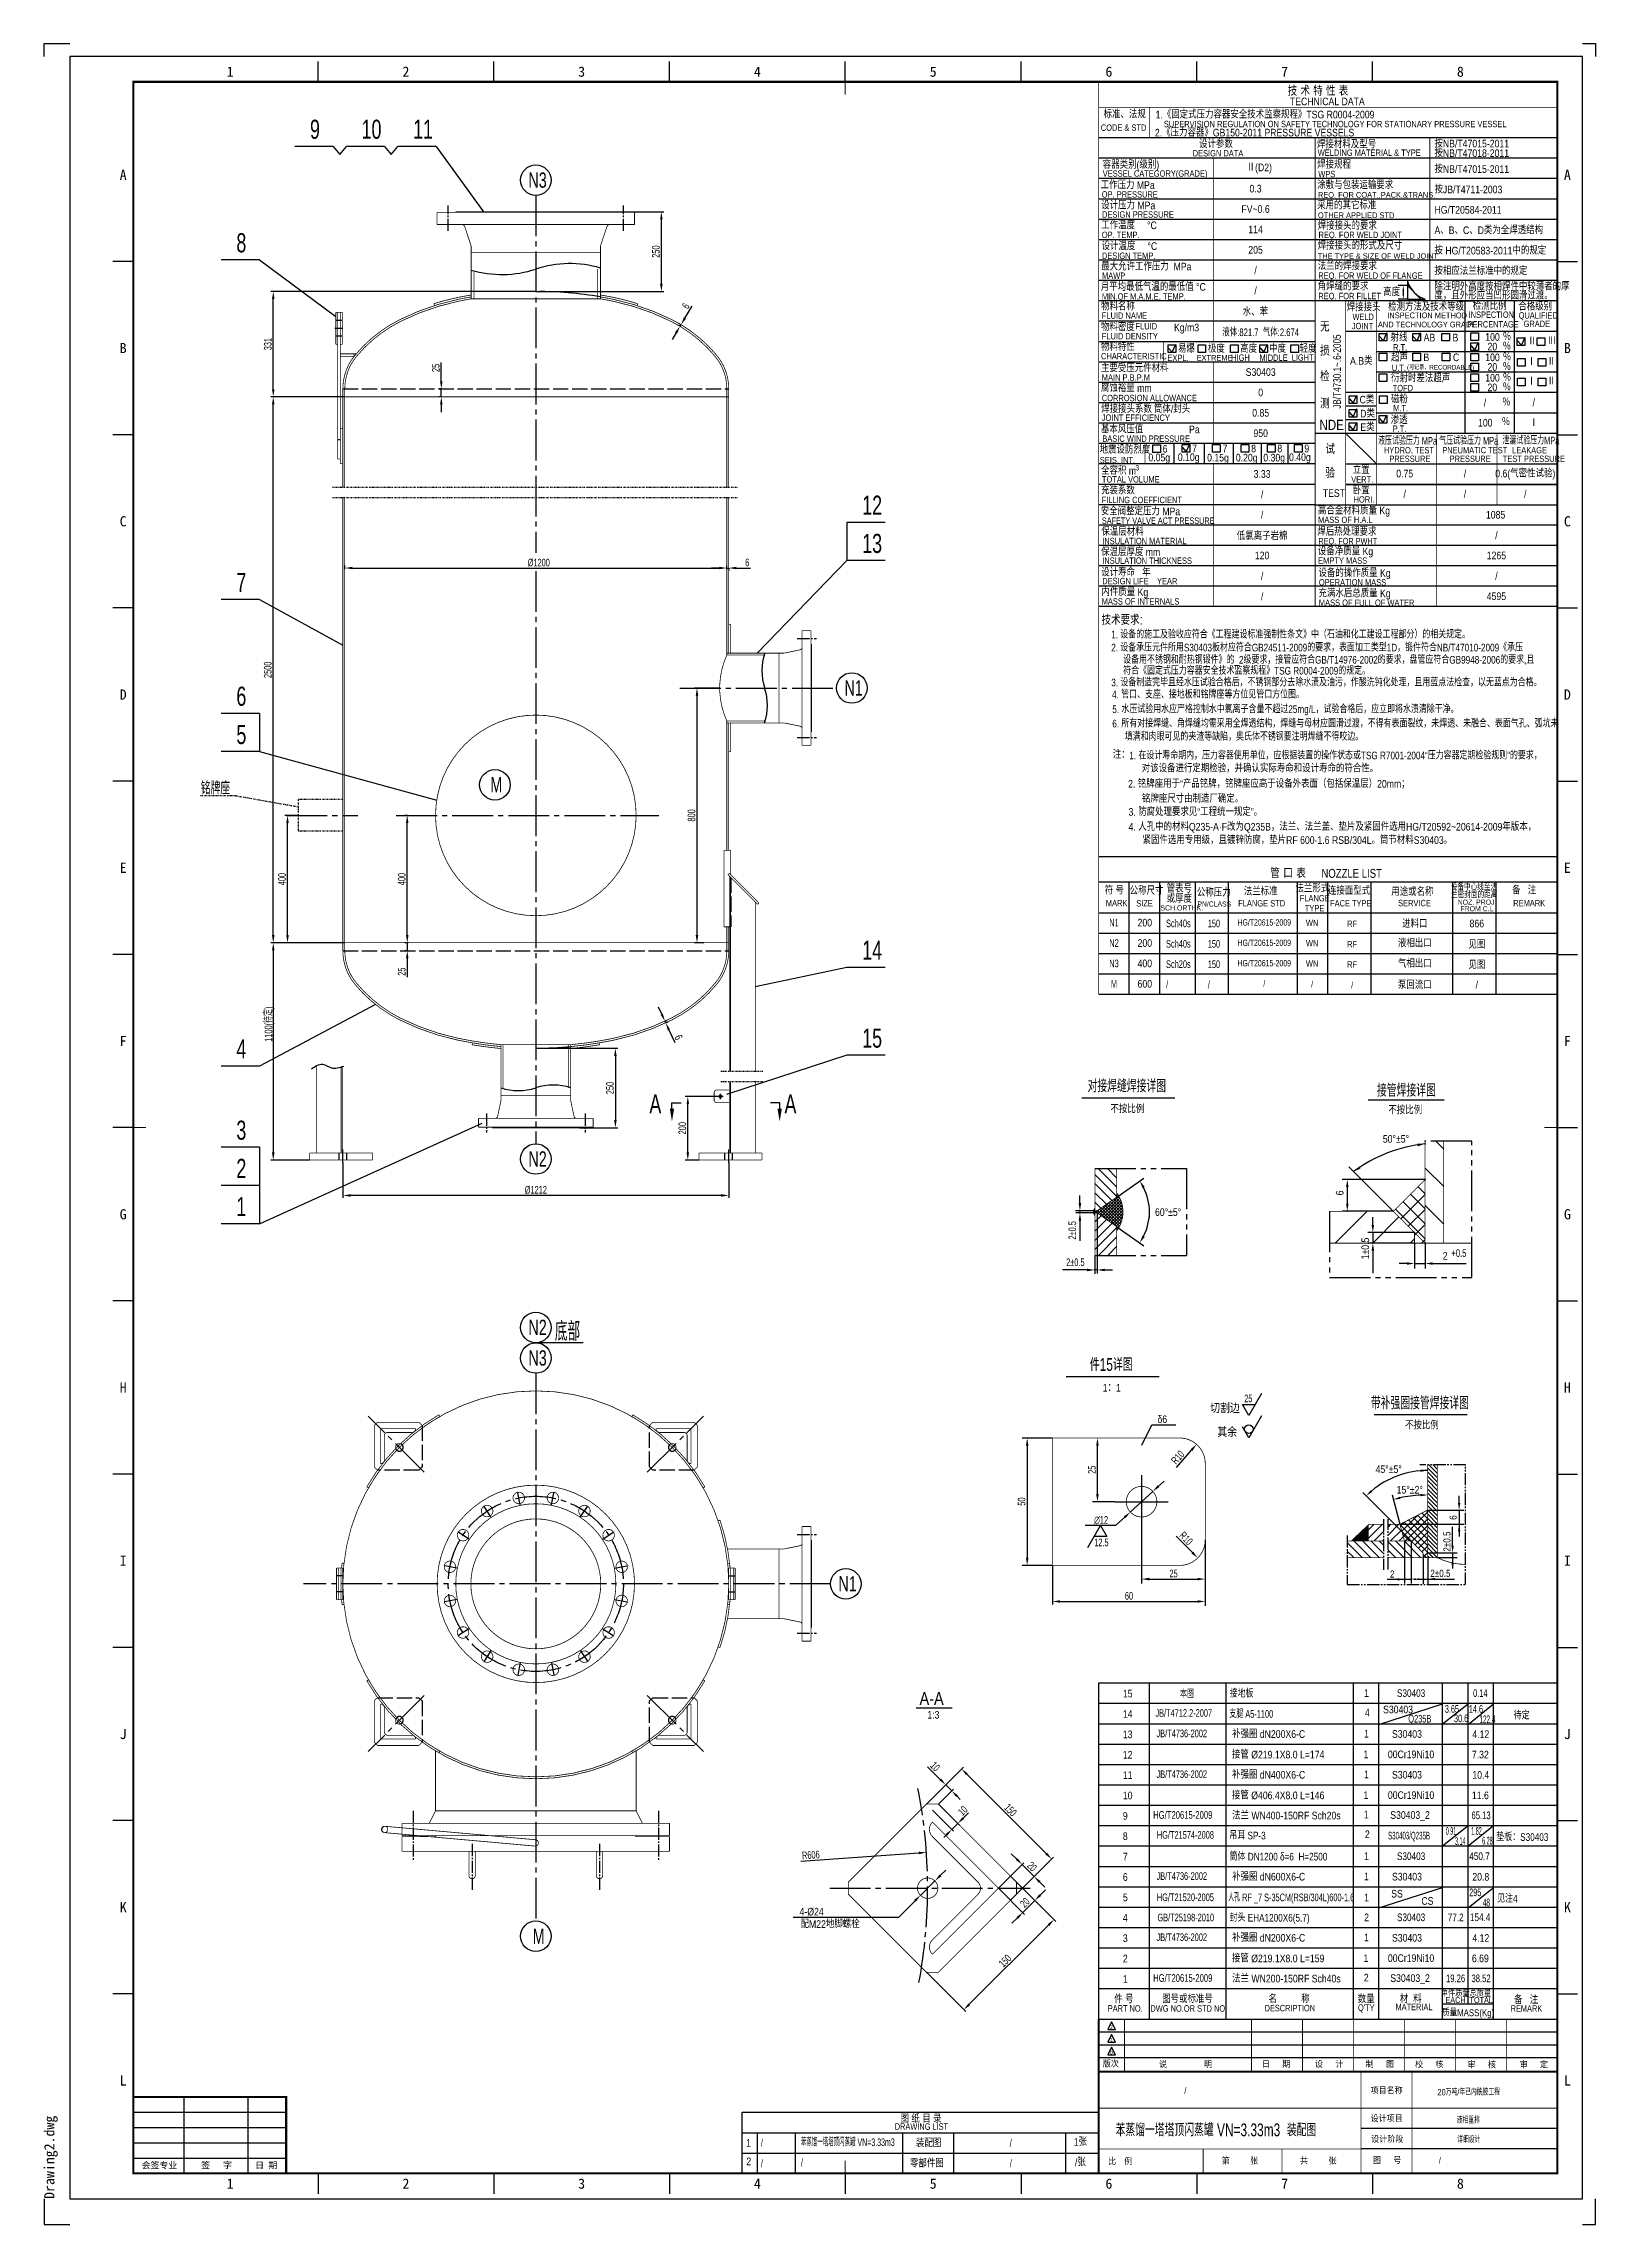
# Model space of a CAD drawing. Header units: millimetres. Extents: x 62822 to 63431, y -21038 to -20182.
import ezdxf
from ezdxf.enums import TextEntityAlignment as Align

# ---------------------------------------------------------------- set-up
doc = ezdxf.new("R2010")
doc.units = ezdxf.units.MM
for name, pattern in [('DASHDOT-L', [66, 48, -6, 6, -6]), ('DASHDOT-M', [22, 16, -2, 2, -2]), ('DASHDOT-S', [6.6, 4.8, -0.6, 0.6, -0.6]), ('DIVIDE', [1.25, 0.5, -0.25, 0, -0.25, 0, -0.25]), ('DIVIDE-M', [26, 16, -2, 2, -2, 2, -2]), ('DIVIDE-S', [7.8, 4.8, -0.6, 0.6, -0.6, 0.6, -0.6]), ('HIDDEN-M', [7.5, 6, -1.5])]:
    doc.linetypes.add(name, pattern=pattern)
doc.layers.get('0').update_dxf_attribs({"color": 4})
for name, color, linetype in [('2', 1, 'Continuous'), ('4', 3, 'DIVIDE'), ('_TCC_BORDER', 7, 'Continuous'), ('CDR_DIM', 4, 'Continuous'), ('CDR_DWG1', 1, 'Continuous'), ('CDR_DWG2', 2, 'Continuous'), ('CDR_DWG3', 2, 'DASHDOT-M'), ('CDR_DWG4', 3, 'DIVIDE-M'), ('CDR_DWG5', 6, 'HIDDEN-M'), ('CDR_TEXT', 4, 'Continuous'), ('DIM', 4, 'Continuous'), ('TXT', 4, 'Continuous')]:
    doc.layers.add(name, color=color, linetype=linetype)
doc.styles.add('_win_tcc_fshz', font='SIMFANG.TTF', dxfattribs={"width": 0.9})
doc.styles.add('HDS1', font='tcc_simp.shx', dxfattribs={"width": 0.7, "bigfont": 'tcc_hzdx.shx'})
doc.styles.add('HZ', font='tcc_simp.shx', dxfattribs={"width": 0.85, "bigfont": 'tcc_hzdx.shx'})
doc.styles.add('HZD', font='tcc_simp.shx', dxfattribs={"width": 0.85, "bigfont": 'tcc_hzdx.shx'})
doc.styles.add('SBHZ', font='tcc_simp.shx', dxfattribs={"width": 0.85, "bigfont": 'tcc_hzdx.shx'})
doc.styles.get("Standard").update_dxf_attribs({"font": 'tcc_simp.shx', "width": 0.7, "bigfont": 'tcc_hzdx.shx'})
doc.styles.add('syh_dim', font='tcc_simp.shx', dxfattribs={"width": 0.7, "height": 3, "bigfont": 'tcc_hzdx.shx'})

msp = doc.modelspace()

# ---------------------------------------------------------------- texts
for s, height, style, width, p in [('1. 设备的施工及验收应符合《工程建设标准强制性条文》中（石油和化工建设工程部分）的相关规定。', 3, 'SBHZ', 0.8, (63240.78, -20415.94)), ('2. 设备承压元件所用S30403板材应符合GB24511-2009的要求，表面加工类型1D，锻件符合NB/T47010-2009《承压', 3, 'SBHZ', 0.8, (63240.78, -20421.07)), ('设备用不锈钢和耐热钢锻件》的_2级要求，接管应符合GB/T14976-2002的要求，盘管应符合GB9948-2006的要求,且', 3, 'SBHZ', 0.8, (63245.48, -20425.87)), ('3. 设备制造完毕且经水压试验合格后，不锈钢部分去除水渍及油污，作酸洗钝化处理，且用蓝点法检查，以无蓝点为合格。', 3, 'SBHZ', 0.8, (63240.81, -20434.75)), ('符合《固定式压力容器安全技术监察规程》TSG R0004-2009的规定。', 3, 'SBHZ', 0.8, (63245.48, -20430.17)), ('4. 管口、支座、接地板和铭牌座等方位见管口方位图。', 3, 'SBHZ', 0.8, (63241.12, -20439.51)), ('6. 所有对接焊缝、角焊缝均需采用全焊透结构，焊缝与母材应圆滑过渡，不得有表面裂纹，未焊透、未融合、表面气孔、弧坑未', 3, 'HZD', 0.8, (63241.2, -20450.89)), ('填满和肉眼可见的夹渣等缺陷，奥氏体不锈钢要注明焊缝不得咬边。', 3, 'HZD', 0.8, (63246.11, -20456.03)), ('注：', 3, 'SBHZ', 0.85, (63241.41, -20463.11)), ('1. 在设计寿命期内，压力容器使用单位，应根据装置的操作状态或TSG R7001-2004“压力容器定期检验规则”的要求，', 3, 'SBHZ', 0.8, (63247.89, -20463.42)), ('对该设备进行定期检验，并确认实际寿命和设计寿命的符合性。', 3, 'SBHZ', 0.85, (63252.76, -20468.49)), ('2. 铭牌座用于“产品铭牌，铭牌座应高于设备外表面（包括保温层）20mm；', 3, 'SBHZ', 0.85, (63247.41, -20474.55)), ('3. 防腐处理要求见“工程统一规定”。', 3, 'SBHZ', 0.85, (63247.57, -20485.58)), ('铭牌座尺寸由制造厂确定。', 3, 'SBHZ', 0.85, (63252.85, -20480.39)), ('管 口 表', 4, 'SBHZ', 0.9, (63303.2, -20510.05)), ('NOZZLE LIST ', 3.5, 'SBHZ', 0.8, (63323.32, -20509.94)), ('符 号', 3, 'SBHZ', 0.85, (63238.23, -20516.38)), ('公称尺寸', 3, 'SBHZ', 0.85, (63248.03, -20516.53)), ('管表号', 3, 'SBHZ', 0.85, (63262.55, -20515.7)), ('或厚度', 3, 'SBHZ', 0.85, (63262.55, -20519.66)), ('公称压力', 3, 'SBHZ', 0.85, (63274.41, -20517.25)), ('FLANGE', 2.5, 'SBHZ', 0.85, (63314.8, -20519.2)), ('备   注', 3, 'SBHZ', 0.85, (63398.16, -20516.38)), ('MARK', 2.5, 'SBHZ', 0.85, (63238.67, -20521.09)), ('SIZE', 2.5, 'SBHZ', 0.85, (63250.6, -20521.2)), ('SCH.ORTHK.', 2, 'SBHZ', 0.85, (63260.12, -20522.75)), ('Sch40s', 3, 'SBHZ', 0.7, (63262.31, -20529.33)), ('PN/CLASS', 2, 'SBHZ', 0.8, (63274.64, -20521.22)), ('150', 3, 'SBHZ', 0.7, (63278.7, -20529.37)), ('FLANGE STD', 2.5, 'SBHZ', 0.85, (63290.64, -20521.2)), ('TYPE', 2.5, 'SBHZ', 0.85, (63316.79, -20523.15)), ('FACE TYPE ', 2.5, 'SBHZ', 0.8, (63326.75, -20521.2)), ('SERVICE', 2.5, 'SBHZ', 0.85, (63353.4, -20521.09)), ('NOZ. PROJ.', 2, 'SBHZ', 0.85, (63376.79, -20520.49)), ('FROM C.L', 2, 'SBHZ', 0.85, (63377.86, -20523.07)), ('REMARK', 2.5, 'SBHZ', 0.85, (63398.6, -20521.09)), ('Sch40s', 3, 'SBHZ', 0.7, (63262.31, -20537.33)), ('150', 3, 'SBHZ', 0.7, (63278.7, -20537.37)), ('Sch20s', 3, 'SBHZ', 0.7, (63262.31, -20545.33)), ('150', 3, 'SBHZ', 0.7, (63278.7, -20545.37)), ('/', 3, 'SBHZ', 0.7, (63262.31, -20553.33)), ('/', 3, 'SBHZ', 0.7, (63278.7, -20553.37)), ('+0.5', 3, 'SBHZ', 0.75, (63374.32, -20658.75)), ('25', 3, 'HZD', 0.7, (63293, -20715.79)), ('切割边', 3.5, 'HZD', 0.85, (63279.64, -20720.03)), ('其余', 3.5, 'HZD', 0.85, (63282.44, -20729.43)), ('45%%D%%P5%%D', 3, 'HZ', 0.85, (63344.57, -20743.57)), ('15%%D%%P2%%D', 3, 'HZ', 0.85, (63352.84, -20751.63)), ('12.5', 3, 'SBHZ', 0.6, (63234.13, -20772.32)), ('2', 2.8, 'HZ', 0.85, (63350.22, -20784.62)), ('2%%P0.5', 2.8, 'HZ', 0.85, (63366.04, -20784.36)), ('15', 3, 'SBHZ', 0.85, (63245.36, -20831.65)), ('14', 3, 'SBHZ', 0.85, (63245.36, -20839.65)), ('13', 3, 'SBHZ', 0.85, (63245.36, -20847.65)), ('12', 3, 'SBHZ', 0.85, (63245.36, -20855.65)), ('11', 3, 'SBHZ', 0.85, (63245.36, -20863.65)), ('10', 3, 'SBHZ', 0.85, (63245.36, -20871.65)), ('9', 3, 'SBHZ', 0.85, (63245.36, -20879.65)), ('8', 3, 'SBHZ', 0.85, (63245.36, -20887.65)), ('7', 3, 'SBHZ', 0.85, (63245.36, -20895.65)), ('6', 3, 'SBHZ', 0.85, (63245.36, -20903.65)), ('5', 3, 'SBHZ', 0.85, (63245.36, -20911.65)), ('4-%%C24', 3, 'HZ', 0.85, (63118.43, -20917.25)), ('配M22地脚螺栓', 3, 'HZ', 0.85, (63118.82, -20922.12)), ('4', 3, 'SBHZ', 0.85, (63245.36, -20919.65)), ('3', 3, 'SBHZ', 0.85, (63245.36, -20927.65)), ('2', 3, 'SBHZ', 0.85, (63245.36, -20935.65)), ('1', 3, 'SBHZ', 0.85, (63245.36, -20943.65)), ('/', 3, 'HZ', 0.55, (63103.24, -21008)), ('苯蒸馏一塔塔顶闪蒸罐 VN=3.33m3', 3, 'HZ', 0.55, (63118.94, -21007.76)), ('/', 3, 'HZ', 0.65, (63103.24, -21016)), ('/', 3, 'HZ', 0.7, (63118.94, -21015.76))]:
    msp.add_text(s, height=height, dxfattribs=dict(style=style, width=width)).set_placement(p)
for s, height, style, width, p in [('法兰标准', 3, 'SBHZ', 0.85, (63299.46, -20514.92)), ('用途或名称', 3, 'SBHZ', 0.85, (63359, -20515.08)), ('N1', 3, 'SBHZ', 0.7, (63241.87, -20527.54)), ('200', 3, 'SBHZ', 0.85, (63253.97, -20527.54)), ('HG/T20615-2009', 2.5, 'SBHZ', 0.65, (63300.87, -20527.39)), ('WN', 2.5, 'SBHZ', 0.85, (63319.66, -20527.62)), ('RF', 2.5, 'SBHZ', 0.85, (63335.37, -20527.98)), ('进料口', 3, 'SBHZ', 0.85, (63359.98, -20527.64)), ('866', 3, 'SBHZ', 0.85, (63384.32, -20527.87)), ('N2', 3, 'SBHZ', 0.7, (63241.87, -20535.54)), ('200', 3, 'SBHZ', 0.85, (63253.97, -20535.54)), ('HG/T20615-2009', 2.5, 'SBHZ', 0.65, (63300.87, -20535.39)), ('WN', 2.5, 'SBHZ', 0.85, (63319.66, -20535.62)), ('RF', 2.5, 'SBHZ', 0.85, (63335.37, -20535.98)), ('液相出口', 3, 'SBHZ', 0.85, (63359.98, -20535.26)), ('见图', 3, 'SBHZ', 0.85, (63384.32, -20535.87)), ('N3', 3, 'SBHZ', 0.7, (63241.87, -20543.54)), ('400', 3, 'SBHZ', 0.85, (63253.97, -20543.54)), ('HG/T20615-2009', 2.5, 'SBHZ', 0.65, (63300.87, -20543.39)), ('WN', 2.5, 'SBHZ', 0.85, (63319.66, -20543.62)), ('RF', 2.5, 'SBHZ', 0.85, (63335.37, -20543.98)), ('气相出口', 3, 'SBHZ', 0.85, (63359.98, -20543.26)), ('见图', 3, 'SBHZ', 0.85, (63384.32, -20543.87)), ('M', 3, 'SBHZ', 0.7, (63241.87, -20551.54)), ('600', 3, 'SBHZ', 0.85, (63253.97, -20551.54)), ('/', 2.5, 'SBHZ', 0.65, (63300.87, -20551.39)), ('/', 2.5, 'SBHZ', 0.85, (63319.66, -20551.62)), ('/', 2.5, 'SBHZ', 0.85, (63335.37, -20551.98)), ('泵回流口', 3, 'SBHZ', 0.85, (63359.98, -20551.64)), ('/', 3, 'SBHZ', 0.85, (63384.32, -20551.87)), ('单件质量', 2.55, 'SBHZ', 0.85, (63375.84, -20947.53)), ('总质量', 2.55, 'SBHZ', 0.85, (63385.7, -20947.5)), ('PART NO.', 2.55, 'HZ', 0.85, (63246.28, -20953.72)), ('件 号', 3, 'HZ', 0.85, (63245.74, -20949.76)), ('DWG NO.OR STD NO.', 2.55, 'HZ', 0.75, (63271.24, -20953.74)), ('图号或标准号', 3, 'HZ', 0.85, (63270.72, -20949.66)), ('DESCRIPTION', 2.55, 'HZ', 0.85, (63310.9, -20953.6)), ('名          称', 3, 'HZ', 0.85, (63310.61, -20949.69)), ("Q'TY", 2.55, 'HZ', 0.85, (63340.92, -20953.75)), ('数量', 3, 'HZ', 0.85, (63340.87, -20949.77)), ('MATERIAL', 2.55, 'HZ', 0.85, (63359.65, -20953.15)), ('材  料', 3, 'HZ', 0.85, (63358.37, -20949.67)), ('质量MASS(Kg)', 2.7, 'SBHZ', 0.85, (63380.87, -20955.47)), ('EACH', 2.295, 'SBHZ', 0.85, (63375.95, -20950.43)), ('TOTAL', 2.295, 'SBHZ', 0.85, (63386.05, -20950.44)), ('REMARK', 2.55, 'HZ', 0.85, (63403.79, -20953.77)), ('备   注', 3, 'HZ', 0.85, (63403.69, -20950.01)), ('图 纸 目 录', 3, 'HZ', 0.85, (63166.11, -20996.73)), ('1', 3, 'HZ', 0.85, (63098.41, -21006.5)), ('DRAWING LIST', 2.55, 'HZ', 0.85, (63166.26, -21000.1)), ('装配图', 3, 'HZ', 0.85, (63169.07, -21006.23)), ('/', 3, 'HZ', 0.7, (63201.36, -21006.5)), ('1张', 3, 'HZ', 0.85, (63228.67, -21005.8)), ('2', 3, 'HZ', 0.85, (63098.49, -21013.76)), ('零部件图', 3, 'HZ', 0.85, (63168.39, -21014.23)), ('/', 3, 'HZ', 0.65, (63201.36, -21014.5)), ('/张', 3, 'HZ', 0.85, (63228.67, -21013.8))]:
    msp.add_text(s, height=height, dxfattribs=dict(style=style, width=width)).set_placement(p, align=Align.MIDDLE)
at = {"style": 'SBHZ'}
for s, height, width, p in [('法兰形式', 3, 0.85, (63319.75, -20515.62)), ('连接面型式', 3, 0.85, (63334.16, -20516.54)), ('设备中心线至法', 2.5, 0.8, (63383.19, -20514.78)), ('兰密封面的距离', 2.5, 0.8, (63383.28, -20517.89))]:
    msp.add_text(s, height=height, dxfattribs=dict(at, width=width)).set_placement(p, align=Align.CENTER)
for s, style, width, p in [('50%%D%%P5%%d', 'SBHZ', 0.85, (63347.42, -20612.42)), ('60%%D%%P5%%d', 'SBHZ', 0.85, (63257.96, -20641.16)), ('2%%P0.5', 'HZ', 0.7, (63223.08, -20660.85)), ('2', 'SBHZ', 0.85, (63370.95, -20658.34))]:
    msp.add_text(s, height=3, dxfattribs=dict(style=style, width=width)).set_placement(p, align=Align.MIDDLE_LEFT)
for s, style, width, p in [('6', 'SBHZ', 0.85, (63330.47, -20634.59)), ('2%%P0.5', 'HZ', 0.7, (63225.5, -20651.94)), ('1%%P0.5', 'SBHZ', 0.85, (63340.51, -20659.7))]:
    msp.add_text(s, height=3, rotation=90, dxfattribs=dict(style=style, width=width)).set_placement(p, align=Align.MIDDLE_LEFT)
at = {"linetype": 'Continuous'}
for s, style, width, p in [('δ6', 'HZ', 0.85, (63258.94, -20723.96)), ('∅12', 'syh_dim', 0.7, (63234.08, -20763.5)), ('25', 'syh_dim', 0.7, (63263.65, -20784.5)), ('60', 'syh_dim', 0.7, (63246.15, -20793.29))]:
    msp.add_text(s, height=3, dxfattribs=dict(at, style=style, width=width)).set_placement(p)
at = {"linetype": 'Continuous', "style": 'syh_dim', "width": 0.7}
for s, rotation, p in [('25', 90, (63234.68, -20743.89)), ('R10', 48.89965, (63266.28, -20740.4)), ('50', 90, (63207.08, -20756.39)), ('R10', 314.8251, (63267.24, -20768.38))]:
    msp.add_text(s, height=3, rotation=rotation, dxfattribs=at).set_placement(p)
at = {"style": 'HZ', "width": 0.85}
for s, p in [('6', (63376.43, -20761.95)), ('2%%P0.5', (63373.98, -20774.46))]:
    msp.add_text(s, height=2.8, rotation=90, dxfattribs=at).set_placement(p)
at = {"color": 7}
for s, style, width, p in [('本图', 'HZ', 0.7, (63270.51, -20829.97)), ('1', 'SBHZ', 0.85, (63341.02, -20829.97)), ('S30403', 'HZ', 0.8, (63358.52, -20829.97)), ('0.14', 'HZ', 0.7, (63385.69, -20829.97))]:
    msp.add_text(s, height=3, dxfattribs=dict(at, style=style, width=width)).set_placement(p, align=Align.MIDDLE)
at = {"color": 7, "style": 'HZ', "width": 0.8}
msp.add_text('接地板', height=3, dxfattribs=at).set_placement((63287.26, -20831.65))
at = {"color": 6}
for s, style, width, p in [('S30403', 'SBHZ', 0.85, (63353.39, -20836.39)), ('待定', 'HZ', 0.8, (63401.9, -20838.37)), ('1', 'SBHZ', 0.85, (63340.99, -20845.89)), ('4.12', 'SBHZ', 0.85, (63385.88, -20846.07)), ('1', 'SBHZ', 0.85, (63340.79, -20854)), ('1', 'SBHZ', 0.85, (63340.99, -20861.89)), ('7.32', 'SBHZ', 0.85, (63385.7, -20854.09)), ('10.4', 'SBHZ', 0.85, (63385.88, -20862.07)), ('1', 'SBHZ', 0.85, (63340.79, -20870)), ('11.6', 'SBHZ', 0.85, (63385.7, -20870.09)), ('1', 'SBHZ', 0.85, (63340.92, -20877.63)), ('65.13', 'SBHZ', 0.75, (63385.98, -20877.93)), ('垫板：S30403', 'HZ', 0.8, (63402.2, -20886.08)), ('1', 'SBHZ', 0.85, (63341.02, -20893.97)), ('S30403', 'HZ', 0.8, (63358.52, -20893.97)), ('450.7', 'HZ', 0.8, (63385.38, -20893.97)), ('1', 'SBHZ', 0.85, (63340.99, -20901.89)), ('20.8', 'SBHZ', 0.85, (63385.88, -20902.07)), ('1', 'SBHZ', 0.85, (63341.02, -20910.2)), ('SS', 'SBHZ', 0.85, (63352.98, -20908.7)), ('CS', 'SBHZ', 0.85, (63364.93, -20911.55)), ('295', 'HZ', 0.6, (63383.7, -20908.17)), ('48', 'HZ', 0.5, (63388.08, -20912.12)), ('见注4', 'HZ', 0.8, (63396.3, -20910.27)), ('GB/T25198-2010', 'HZ', 0.7, (63270.05, -20917.97)), ('2', 'SBHZ', 0.85, (63341.02, -20917.97)), ('S30403', 'HZ', 0.8, (63358.52, -20917.97)), ('77.2', 'HZ', 0.8, (63376.02, -20917.97)), ('154.4', 'HZ', 0.8, (63385.62, -20917.97)), ('1', 'SBHZ', 0.85, (63340.99, -20925.89)), ('4.12', 'SBHZ', 0.85, (63385.88, -20926.07)), ('1', 'SBHZ', 0.85, (63340.79, -20934)), ('6.69', 'SBHZ', 0.85, (63385.7, -20934.09)), ('2', 'SBHZ', 0.85, (63340.92, -20941.63)), ('19.26', 'SBHZ', 0.75, (63375.98, -20941.93)), ('38.52', 'SBHZ', 0.75, (63385.98, -20941.93))]:
    msp.add_text(s, height=3, dxfattribs=dict(at, style=style, width=width)).set_placement(p, align=Align.MIDDLE)
for s, style, width, p in [('3.65', 'SBHZ', 0.65, (63371.78, -20837.67)), ('14.6', 'SBHZ', 0.6, (63381.16, -20837.67)), ('JB/T4712.2-2007', 'HZ', 0.7, (63258.13, -20839.27)), ('支腿 A5-1100 ', 'HZ', 0.7, (63287.16, -20839.63)), ('4', 'SBHZ', 0.85, (63340.38, -20839.13)), ('Q235B', 'SBHZ', 0.7, (63357.42, -20841.52)), ('30.6', 'SBHZ', 0.6, (63375.34, -20841.38)), ('122.4', 'SBHZ', 0.5, (63385.37, -20841.72)), ('JB/T4736-2002', 'SBHZ', 0.7, (63258.57, -20847.29)), ('补强圈 dN200X6-C', 'HZ', 0.85, (63288.23, -20847.52)), ('S30403', 'HZ', 0.85, (63351.01, -20847.51)), ('JB/T4736-2002', 'SBHZ', 0.7, (63258.57, -20863.29)), ('接管 %%C219.1X8.0 L=174', 'HZ', 0.85, (63288.17, -20855.61)), ('补强圈 dN400X6-C', 'HZ', 0.85, (63288.23, -20863.52)), ('00Cr19Ni10', 'HZ', 0.85, (63349.4, -20855.51)), ('S30403', 'HZ', 0.85, (63351.01, -20863.51)), ('接管 %%C406.4X8.0 L=146', 'HZ', 0.85, (63288.17, -20871.61)), ('00Cr19Ni10', 'HZ', 0.85, (63349.4, -20871.51)), ('HG/T20615-2009', 'SBHZ', 0.75, (63257.25, -20879.29)), ('法兰 WN400-150RF Sch20s', 'HZ', 0.85, (63288.23, -20879.52)), ('S30403_2', 'HZ', 0.85, (63350.33, -20879.32)), ('HG/T21574-2008', 'HZ', 0.7, (63258.7, -20887.12)), ('吊耳 SP-3', 'HZ', 0.8, (63287.16, -20887.37)), ('2', 'SBHZ', 0.85, (63340.38, -20886.87)), ('S30403/Q235B', 'SBHZ', 0.479452, (63349.49, -20887.4)), ('0.91', 'SBHZ', 0.421053, (63372.13, -20885.57)), ('1.82', 'SBHZ', 0.421053, (63382.13, -20885.57)), ('6.28', 'SBHZ', 0.421053, (63386.41, -20889.38)), ('筒体 DN1200 δ=6  H=2500', 'HZ', 0.8, (63287.26, -20895.65)), ('3.14', 'SBHZ', 0.421053, (63375.75, -20889.54)), ('JB/T4736-2002', 'SBHZ', 0.7, (63258.57, -20903.29)), ('补强圈 dN600X6-C', 'HZ', 0.85, (63288.23, -20903.52)), ('S30403', 'HZ', 0.85, (63351.01, -20903.51)), ('HG/T21520-2005', 'HZ', 0.7, (63258.7, -20911.62)), ('封头 EHA1200X6(5.7)', 'HZ', 0.8, (63287.26, -20919.65)), ('JB/T4736-2002', 'SBHZ', 0.7, (63258.57, -20927.29)), ('补强圈 dN200X6-C', 'HZ', 0.85, (63288.23, -20927.52)), ('S30403', 'HZ', 0.85, (63351.01, -20927.51)), ('接管 %%C219.1X8.0 L=159', 'HZ', 0.85, (63288.17, -20935.61)), ('00Cr19Ni10', 'HZ', 0.85, (63349.4, -20935.51)), ('HG/T20615-2009', 'SBHZ', 0.75, (63257.25, -20943.29)), ('法兰 WN200-150RF Sch40s', 'HZ', 0.85, (63288.23, -20943.52)), ('S30403_2', 'HZ', 0.85, (63350.33, -20943.32))]:
    msp.add_text(s, height=3, dxfattribs=dict(at, style=style, width=width)).set_placement(p)
at = {"color": 6, "linetype": 'Continuous', "style": 'HZ', "width": 0.6}
msp.add_text('人孔 RF _7 S-35CM(RSB/304L)600-1.6', height=3, dxfattribs=at).set_placement((63286.7, -20911.65))
at = {"width": 0.7}
for s, height, p in [('/', 2.5, (63269.5, -20987.26)), ('20万吨/年已内酰胺工程', 2.5, (63368.85, -20987.83)), ('液相重排', 2.5, (63376.4, -20998.86)), ('苯蒸馏一塔塔顶闪蒸罐 VN=3.33m3  装配图', 5, (63242.5, -21003.9)), ('详细设计', 2.5, (63376.6, -21006.46)), ('/', 2.5, (63369.4, -21014.66))]:
    msp.add_text(s, height=height, dxfattribs=at).set_placement(p)
at = {"layer": '4', "style": 'HZ', "width": 0.7}
msp.add_text('铭牌座', height=5, dxfattribs=at).set_placement((62883.34, -20477.14))
at = {"layer": '_TCC_BORDER', "style": '_win_tcc_fshz', "width": 0.9}
for s, p in [('项目名称', (63348.92, -20987.05)), ('设计项目', (63348.92, -20998.09)), ('设计阶段', (63349.13, -21006.19)), ('图   号', (63349.13, -21014.49))]:
    msp.add_text(s, height=2.5, dxfattribs=at).set_placement(p, align=Align.CENTER)
for s, p in [('比  例', (63239.57, -21014.89)), ('第     张', (63284.12, -21014.73)), ('共     张', (63314.9, -21014.73))]:
    msp.add_text(s, height=2.5, dxfattribs=at).set_placement(p)
at = {"layer": 'CDR_DIM', "style": 'HDS1', "width": 0.7}
msp.add_text('%%C1200', height=3, dxfattribs=at).set_placement((63011.69, -20387.7))
msp.add_text('1100(待定)', height=3, rotation=90, dxfattribs=at).set_placement((62911.42, -20574.31))
at = {"layer": 'CDR_DIM', "char_height": 3, "attachment_point": 5, "style": 'HDS1'}
for s, insert, rotation in [('\\A1;250', (63062.02, -20264.14), 90), ('\\A1;6', (63073.76, -20285.5), 59.09131), ('\\A1;331', (62909.65, -20300.45), 90), ('\\A1;25', (62975.62, -20309.81), 90), ('\\A1;2500', (62909.65, -20428.29), 90), ('\\A1;800', (63076, -20485.44), 90), ('\\A1;400', (62915.25, -20510.44), 90), ('\\A1;400', (62962.25, -20510.44), 90), ('\\A1;25', (62962.25, -20546.77), 90), ('\\A1;6', (63070.9, -20572.55), 294.96102), ('\\A1;250', (63043.97, -20592.44), 90), ('\\A1;200', (63072.4, -20608.24), 90), ('\\A1;10', (63171.64, -20858.77), 315), ('\\A1;10', (63182.51, -20876.16), 45), ('\\A1;150', (63201.23, -20875.88), 315), ('\\A1;R606', (63122.85, -20893.51), 3.97917), ('\\A1;20', (63209.68, -20898.07), 315), ('\\A1;20', (63206.9, -20912.21), 45), ('\\A1;150', (63199.09, -20935.04), 45)]:
    msp.add_mtext(s, dxfattribs=dict(at, insert=insert, rotation=rotation))
for s, insert in [('\\A1;6', (63097.88, -20386.2)), ('\\A1;%%C1212', (63014.88, -20632.47))]:
    msp.add_mtext(s, dxfattribs=dict(at, insert=insert))
at = {"layer": 'CDR_DWG2'}
for s, height, style, width, p in [('9', 7.5, 'HZ', 0.7, (62926.23, -20219.87)), ('10', 7.5, 'HZ', 0.7, (62946.47, -20219.87)), ('11', 7.5, 'HZ', 0.7, (62966.71, -20219.87)), ('N3', 6, 'HZ', 0.7, (63011.99, -20239.08)), ('8', 7.5, 'HZ', 0.7, (62897.32, -20264.42)), ('12', 7.5, 'HZ', 0.7, (63143.01, -20367.43)), ('13', 7.5, 'HZ', 0.7, (63143.01, -20382.43)), ('7', 7.5, 'HZ', 0.7, (62897.32, -20397.74)), ('N1', 6, 'HZ', 0.7, (63136.06, -20438.42)), ('6', 7.5, 'HZ', 0.7, (62897.32, -20442.42)), ('5', 7.5, 'HZ', 0.7, (62897.32, -20457.42)), ('M', 6, 'HZ', 0.7, (62997.03, -20476.41)), ('14', 7.5, 'HZ', 0.7, (63143.01, -20542.12)), ('15', 7.5, 'HZ', 0.7, (63143.01, -20576.6)), ('4', 7.5, 'HZ', 0.7, (62897.32, -20580.84)), ('A', 7.5, 'HZ', 0.7, (63059.47, -20602.45)), ('A', 7.5, 'HZ', 0.7, (63112.51, -20602.45)), ('3', 7.5, 'HZ', 0.7, (62897.32, -20612.74)), ('2', 7.5, 'HZ', 0.7, (62897.32, -20627.74)), ('N2', 6, 'HZ', 0.7, (63011.99, -20623.3)), ('1', 7.5, 'HZ', 0.7, (62897.32, -20642.74)), ('N2', 6, 'HZ', 0.7, (63011.99, -20689.4)), ('底部', 7.5, 'HZ', 0.7, (63022.32, -20691.74)), ('N3', 6, 'HZ', 0.7, (63011.99, -20701.4)), ('N1', 6, 'HZ', 0.7, (63133.7, -20790.06)), ('A-A', 5, 'SBHZ', 0.85, (63165.53, -20834.58)), ('1:3', 3, 'SBHZ', 0.85, (63168.6, -20839.97)), ('M', 6, 'HZ', 0.7, (63013.65, -20928.38))]:
    msp.add_text(s, height=height, dxfattribs=dict(at, style=style, width=width)).set_placement(p)
at = {"layer": 'CDR_DWG2', "style": 'HZ'}
for s, height, width, p in [('对接焊缝焊接详图', 5, 0.7, (63246.9, -20594.12)), ('接管焊接详图', 5, 0.7, (63356.68, -20595.85)), ('不按比例', 3, 0.85, (63247.13, -20602.27)), ('不按比例', 3, 0.85, (63356.21, -20602.68)), ('件15详图', 5, 0.7, (63240.77, -20703.48)), ('1：1', 3, 0.85, (63241, -20711.62)), ('带补强圈接管焊接详图', 5, 0.7, (63361.96, -20718.57)), ('不按比例', 3, 0.85, (63362.74, -20726.37))]:
    msp.add_text(s, height=height, dxfattribs=dict(at, width=width)).set_placement(p, align=Align.CENTER)
at = {"layer": 'DIM', "style": 'SBHZ'}
for s, height, width, p in [('技 术 特 性 表', 4, 0.85, (63310.08, -20202.98)), ('标准、法规', 3, 0.85, (63237.78, -20211.77)), ('1.《固定式压力容器安全技术监察规程》TSG R0004-2009', 3, 0.85, (63258.2, -20211.85)), ('TECHNICAL DATA', 3, 0.85, (63310.94, -20206.71)), ('CODE & STD', 2.5, 0.85, (63236.68, -20216.73)), ('2.《压力容器》GB150-2011 PRESSURE VESSELS', 3, 0.85, (63257.93, -20218.93)), ('SUPERVISION REGULATION ON SAFETY TECHNOLOGY FOR STATIONARY PRESSURE VESSEL', 2.5, 0.85, (63261.45, -20215.31)), ('DESIGN DATA', 2.5, 0.85, (63272.76, -20226.78)), ('设计参数', 3, 0.85, (63275.28, -20223.44)), ('焊接材料及型号', 3, 0.85, (63321.57, -20223.55)), ('WELDING MATERIAL & TYPE', 2.5, 0.85, (63321.86, -20226.56)), ('按NB/T47015-2011', 3, 0.85, (63367.69, -20223.24)), ('按NB/T47018-2011', 3, 0.85, (63367.69, -20227)), ('VESSEL CATEGORY(GRADE)', 2.5, 0.85, (63237.45, -20234.75)), ('容器类别(级别)', 3, 0.85, (63237.45, -20231.55)), ('Ⅱ(D2)', 3, 0.85, (63293.95, -20232.6)), ('焊接规程', 3, 0.85, (63321.65, -20231.53)), ('WPS', 2.5, 0.85, (63322.07, -20234.94)), ('按NB/T47015-2011', 3, 0.85, (63367.69, -20233.25)), ('工作压力 MPa', 3, 0.85, (63236.65, -20239.53)), ('设计压力 MPa', 3, 0.85, (63236.85, -20247.52)), ('OP. PRESSURE', 2.5, 0.85, (63237.07, -20242.94)), ('采用的其它标准', 3, 0.85, (63321.65, -20247.53)), ('涂敷与包装运输要求', 3, 0.85, (63321.65, -20239.53)), ('REQ. FOR COAT.,PACK.&TRANS.', 2.25, 0.85, (63321.95, -20243)), ('按JB/T4711-2003', 3, 0.85, (63367.69, -20241.25)), ('工作温度     °C', 3, 0.85, (63236.86, -20255.32)), ('DESIGN PRESSURE', 2.5, 0.85, (63237.17, -20250.84)), ('焊接接头的要求', 3, 0.85, (63321.85, -20255.52)), ('OTHER APPLIED STD', 2.25, 0.85, (63321.95, -20251)), ('HG/T20584-2011', 3, 0.85, (63367.69, -20249.25)), ('设计温度     °C', 3, 0.85, (63237.01, -20263.5)), ('OP. TEMP.', 2.5, 0.85, (63237.09, -20258.82)), ('焊接接头的形式及尺寸', 3, 0.85, (63321.86, -20263.32)), ('REQ. FOR WELD JOINT', 2.5, 0.85, (63322.17, -20258.84)), ('A、B、C、D类为全焊透结构', 3, 0.85, (63367.69, -20257.25)), ('最大允许工作压力  MPa', 3, 0.85, (63236.85, -20271.52)), ('DESIGN TEMP.', 2.5, 0.85, (63237.12, -20267)), ('THE TYPE & SIZE OF WELD JOINT', 2.125, 0.85, (63321.91, -20266.92)), ('法兰的焊接要求', 3, 0.85, (63321.86, -20271.32)), ('按 HG/T20583-2011中的规定', 3, 0.85, (63367.69, -20265.25)), ('按相应法兰标准中的规定', 3, 0.85, (63367.69, -20273.25)), ('月平均最低气温的最低值 °C', 3, 0.85, (63236.68, -20279.5)), ('MAWP', 2.5, 0.85, (63237.17, -20274.84)), ('角焊缝的要求', 3, 0.85, (63321.86, -20279.32)), ('REQ. FOR WELD OF FLANGE', 2.5, 0.85, (63322.09, -20274.82)), ('除注明外高度按相焊件中较薄者的厚', 3, 0.85, (63367.69, -20279.32)), ('物料名称', 3, 0.85, (63236.79, -20287.2)), ('MIN.OF M.A.M.E. TEMP.', 2.5, 0.85, (63237.12, -20283)), ('REQ. FOR FILLET', 2.5, 0.85, (63322.09, -20282.82)), ('焊接接头', 3, 0.85, (63333.25, -20287.5)), ('检测方法及技术等级', 3, 0.85, (63349.48, -20287.32)), ('度，且外形应当凹形圆滑过渡。', 3, 0.85, (63367.69, -20282.91)), ('检测比例', 3, 0.85, (63382.74, -20286.98)), ('合格级别', 3, 0.85, (63400.61, -20287.22)), ('物料密度', 3, 0.85, (63236.76, -20295.28)), ('FLUID NAME', 2.5, 0.85, (63237.1, -20290.52)), ('FLUID ', 2.5, 0.85, (63250.32, -20294.7)), ('Kg/m3', 3, 0.85, (63265.43, -20295.43)), ('无', 4, 0.85, (63322.78, -20295.55)), ('JOINT', 2.5, 0.8, (63335.25, -20294.6)), ('WELD', 2.5, 0.8, (63335.5, -20290.95)), ('AND TECHNOLOGY GRADE', 2.25, 0.85, (63345.49, -20293.87)), ('INSPECTION METHOD', 2.25, 0.85, (63349.15, -20290.3)), ('PERCENTAGE', 2.5, 0.8, (63380.72, -20293.93)), ('INSPECTION', 2.5, 0.8, (63381.12, -20290.15)), ('QUALIFIED ', 2.5, 0.8, (63400.75, -20290.42)), ('GRADE', 2.5, 0.8, (63402.71, -20293.74)), ('物料特性', 3, 0.85, (63236.75, -20303.05)), ('CHARACTERISTIC', 2.5, 0.85, (63236.78, -20306.44)), ('FLUID DENSITY', 2.5, 0.85, (63237.08, -20298.6)), ('易爆', 3, 0.85, (63266.99, -20303.77)), ('极度', 3, 0.85, (63278.75, -20303.77)), ('高度', 3, 0.85, (63291.41, -20303.77)), ('中度', 3, 0.85, (63302.76, -20303.77)), ('轻度', 3, 0.85, (63314.74, -20303.77)), ('损', 4, 0.85, (63322.78, -20305)), ('射线', 3, 0.85, (63350.5, -20299.38)), ('超声', 3, 0.85, (63350.66, -20307.21)), ('R.T.', 2.5, 0.85, (63351.44, -20302.97)), ('AB', 3, 0.85, (63363.45, -20299.38)), ('B', 3, 0.85, (63363.35, -20307.14)), ('B', 3, 0.85, (63374.79, -20299.38)), ('C', 3, 0.85, (63374.94, -20307.14)), ('％', 3, 0.85, (63394.44, -20302.9)), ('％', 3, 0.85, (63394.5, -20299.12)), ('％', 3, 0.85, (63394.5, -20307.12)), ('Ⅱ', 3, 0.85, (63404.34, -20300.84)), ('Ⅲ', 3, 0.85, (63412.08, -20300.76)), ('主要受压元件材料', 3, 0.85, (63236.76, -20311.41)), ('MAIN P.B.P.M', 2.5, 0.85, (63237.08, -20314.8)), ('EXPL.', 2.5, 0.85, (63262.84, -20307.11)), ('EXTREME', 2.25, 0.85, (63274.31, -20306.93)), ('HIGH', 2.5, 0.85, (63287.85, -20307.02)), ('MIDDLE', 2.5, 0.85, (63298.99, -20307.02)), ('LIGHT', 2.5, 0.85, (63311.62, -20306.94)), ('检', 4, 0.85, (63322.78, -20315.04)), ('A.B类', 3, 0.85, (63334.56, -20308.53)), ('衍射时差法超声', 3, 0.85, (63350.66, -20315.36)), ('U.T.', 2.5, 0.85, (63350.95, -20311)), ('(可记录，RECORDABLE)', 1.8, 0.85, (63356.89, -20310.45)), ('％', 3, 0.85, (63394.44, -20310.9)), ('％', 3, 0.85, (63394.5, -20315.14)), ('Ⅰ', 3, 0.85, (63404.14, -20308.89)), ('Ⅱ', 3, 0.85, (63411.96, -20308.82)), ('腐蚀裕量 mm', 3, 0.85, (63236.76, -20319.2)), ('CORROSION ALLOWANCE', 2.5, 0.85, (63237.08, -20322.86)), ('测', 4, 0.85, (63322.78, -20325.7)), ('C类', 3, 0.85, (63338.3, -20323.74)), ('磁粉', 3, 0.85, (63350.6, -20323.63)), ('TOFD', 2.5, 0.85, (63351.28, -20318.95)), ('％', 3, 0.85, (63394.44, -20318.92)), ('Ⅰ', 3, 0.85, (63404.14, -20316.64)), ('Ⅱ', 3, 0.85, (63411.96, -20316.57)), ('焊接接头系数 ', 3, 0.85, (63236.86, -20327.44)), ('JOINT EFFICIENCY', 2.5, 0.85, (63237.08, -20330.57)), (' 筒体/封头', 3, 0.85, (63256.64, -20327.44)), ('D类', 3, 0.85, (63338.53, -20329.23)), ('渗透', 3, 0.85, (63350.51, -20331.78)), ('M.T.', 2.5, 0.85, (63351.49, -20326.79)), ('％', 3, 0.85, (63394.07, -20332.55)), ('％', 3, 0.85, (63394.26, -20324.86)), ('基本风压值', 3, 0.85, (63236.76, -20335.43)), ('BASIC WIND PRESSURE', 2.5, 0.85, (63237.29, -20338.82)), ('Pa', 3, 0.85, (63271.35, -20335.43)), ('NDE', 4, 0.85, (63322.53, -20334.16)), ('E类', 3, 0.85, (63338.6, -20334.56)), ('液压试验压力 MPa', 3, 0.7, (63345.55, -20339.93)), ('P.T.', 2.5, 0.85, (63351.29, -20334.89)), ('气压试验压力 MPa', 3, 0.7, (63369.56, -20339.88)), ('泄漏试验压力MPa', 3, 0.7, (63394.36, -20339.79)), ('地震设防烈度', 3, 0.85, (63236.23, -20343.39)), ('SEIS. INT.', 2.375, 0.85, (63236.31, -20347.16)), ('0.05g', 3, 0.85, (63255.38, -20346.46)), ('6', 3, 0.85, (63260.99, -20343.03)), ('0.10g', 3, 0.85, (63266.93, -20346.34)), ('7', 3, 0.85, (63272.54, -20342.9)), ('0.15g', 3, 0.85, (63278.44, -20346.52)), ('7', 3, 0.85, (63284.48, -20342.9)), ('0.20g', 3, 0.85, (63289.7, -20346.52)), ('8', 3, 0.85, (63295.74, -20342.9)), ('0.30g', 3, 0.85, (63300.5, -20346.52)), ('8', 3, 0.85, (63306.01, -20342.9)), ('0.40g', 3, 0.85, (63310.59, -20346.34)), ('9', 3, 0.85, (63316.6, -20342.9)), ('试', 4, 0.85, (63324.9, -20343.61)), ('HYDRO. TEST ', 2.5, 0.7, (63347.84, -20343.34)), ('PRESSURE', 2.5, 0.7, (63349.99, -20346.7)), ('PNEUMATIC TEST', 2.5, 0.7, (63370.76, -20343.34)), ('PRESSURE', 2.5, 0.7, (63373.65, -20346.7)), ('TEST PRESSURE', 2.5, 0.7, (63394.52, -20346.7)), ('LEAKAGE', 2.5, 0.7, (63398.2, -20343.34)), ('全容积 m', 3, 0.85, (63236.8, -20351.65)), ('TOTAL VOLUME', 2.5, 0.85, (63237.12, -20354.78)), ('3', 2, 0.85, (63250.27, -20349.96)), ('验', 4, 0.85, (63324.9, -20352.95)), ('VERT.', 2.5, 0.85, (63335.01, -20354.87)), ('立置', 3, 0.85, (63335.63, -20351.37)), ('充装系数', 3, 0.85, (63236.77, -20359.37)), ('FILLING COEFFICIENT', 2.5, 0.85, (63237.08, -20362.87)), ('高合金材料质量 Kg', 3, 0.85, (63321.92, -20367.29)), ('TEST', 3, 0.85, (63323.86, -20360.43)), ('卧置', 3, 0.85, (63335.63, -20359.37)), ('HORI.', 2.5, 0.85, (63335.94, -20362.68)), ('安全阀整定压力 MPa', 3, 0.85, (63236.69, -20367.62)), ('保温层材料', 3, 0.85, (63236.94, -20375.6)), ('SAFETY VALVE ACT PRESSURE', 2.5, 0.75, (63237.12, -20371.01)), ('焊后热处理要求', 3, 0.85, (63321.69, -20375.62)), ('MASS OF H.A.L', 2.5, 0.85, (63322.03, -20370.68)), ('保温层厚度 mm', 3, 0.85, (63236.83, -20383.58)), ('INSULATION MATERIAL', 2.5, 0.85, (63237.26, -20378.99)), ('设备净质量 Kg', 3, 0.85, (63321.92, -20383.29)), ('REQ. FOR PWHT', 2.5, 0.75, (63322.12, -20379.01)), ('设计寿命   年', 3, 0.85, (63236.83, -20391.58)), ('INSULATION THICKNESS', 2.5, 0.85, (63237.25, -20386.7)), ('设备的操作质量 Kg', 3, 0.85, (63322.15, -20391.81)), ('EMPTY MASS', 2.5, 0.85, (63322.03, -20386.68)), ('内件质量 Kg', 3, 0.85, (63236.92, -20399.29)), ('DESIGN LIFE    YEAR', 2.5, 0.85, (63237.25, -20394.7)), ('充满水后总质量 Kg', 3, 0.85, (63322.15, -20399.81)), ('OPERATION MASS', 2.5, 0.85, (63322.31, -20395.2)), ('MASS OF INTERNALS', 2.5, 0.85, (63237.03, -20402.68)), ('MASS OF FULL OF WATER', 2.5, 0.85, (63322.31, -20403.2))]:
    msp.add_text(s, height=height, dxfattribs=dict(at, width=width)).set_placement(p)
for s, width, p in [('0.3', 0.85, (63297.45, -20239.42)), ('FV~0.6', 0.85, (63297.45, -20247.42)), ('114', 0.85, (63297.45, -20255.42)), ('205', 0.85, (63297.45, -20263.42)), ('/', 0.85, (63297.45, -20271.42)), ('/', 0.85, (63297.45, -20279.42)), ('水、苯', 0.85, (63297.37, -20287.42)), ('液体:821.7  气体:2.674', 0.75, (63299.46, -20295.42)), ('100', 0.85, (63390.48, -20297.64)), ('100', 0.85, (63390.48, -20305.64)), ('20', 0.85, (63390.42, -20301.43)), ('S30403', 0.85, (63299.46, -20311.42)), ('100', 0.85, (63390.48, -20313.66)), ('20', 0.85, (63390.42, -20309.43)), ('0', 0.85, (63299.46, -20319.42)), ('20', 0.85, (63390.42, -20317.44)), ('0.85', 0.85, (63299.46, -20327.42)), ('100', 0.85, (63387.63, -20331.3)), ('/', 0.85, (63387.51, -20323.45)), ('/', 0.85, (63406.68, -20323.26)), ('Ⅰ', 0.85, (63406.68, -20331.26)), ('950', 0.85, (63299.46, -20335.42)), ('3.33', 0.85, (63300.02, -20351.42)), ('0.75', 0.85, (63356.01, -20351.25)), ('/', 0.85, (63379.67, -20351.25)), ('0.6(气密性试验)', 0.85, (63403.34, -20351.25)), ('/', 0.85, (63300.02, -20359.42)), ('/', 0.85, (63356.01, -20359.25)), ('/', 0.85, (63379.67, -20359.25)), ('/', 0.85, (63403.34, -20359.25)), ('/', 0.85, (63300.02, -20367.42)), ('1085', 0.85, (63391.69, -20367.42)), ('低氯离子岩棉', 0.85, (63300.02, -20375.42)), ('/', 0.85, (63392.01, -20375.42)), ('120', 0.85, (63300.02, -20383.42)), ('/', 0.85, (63300.02, -20391.42)), ('1265', 0.85, (63392.01, -20383.42)), ('/', 0.85, (63392.01, -20391.42)), ('/', 0.85, (63300.02, -20399.42)), ('4595', 0.85, (63392.01, -20399.42))]:
    msp.add_text(s, height=3, dxfattribs=dict(at, width=width)).set_placement(p, align=Align.MIDDLE)
at = {"layer": 'DIM', "style": 'SBHZ', "width": 0.8}
msp.add_text('JB/T4730.1~.6-2005', height=3, rotation=90, dxfattribs=at).set_placement((63330.93, -20325.82))
at = {"layer": 'DIM', "insert": (63350.86, -20280.05), "char_height": 3, "attachment_point": 5, "style": 'SBHZ'}
msp.add_mtext('\\A1;高度', dxfattribs=at)
at = {"layer": 'TXT'}
for s, height, style, width, p in [('技术要求:', 4, 'SBHZ', 0.85, (63236.97, -20410.63)), ('5. 水压试验用水应严格控制水中氯离子含量不超过25mg/L，试验合格后，应立即将水渍清除干净。', 3, 'HZD', 0.8, (63241.2, -20445.26))]:
    msp.add_text(s, height=height, dxfattribs=dict(at, style=style, width=width)).set_placement(p)
at = {"layer": 'TXT', "color": 6, "style": 'SBHZ', "width": 0.85}
for s, p in [('4. 人孔中的材料Q235-A·F改为Q235B，法兰、法兰盖、垫片及紧固件选用HG/T20592~20614-2009年版本，', (63247.6, -20491.4)), ('紧固件选用专用级，且镀锌防腐，垫片RF 600-1.6 RSB/304L。筒节材料S30403。', (63253.08, -20496.63))]:
    msp.add_text(s, height=3, dxfattribs=at).set_placement(p)

# ---------------------------------------------------------------- blocks, each defined once
blk = doc.blocks.new('_TCCDWGBORDER01V2A100_594x841')
at = {"color": 7, "linetype": 'Continuous'}
for p, q in [((97.5, 831), (97.5, 839)), ((166.5, 831), (166.5, 839)), ((235.5, 831), (235.5, 839)), ((304.5, 831), (304.5, 839)), ((373.5, 831), (373.5, 839)), ((442.5, 831), (442.5, 839)), ((511.5, 831), (511.5, 839)), ((25, 760.5), (17, 760.5)), ((584, 760.5), (592, 760.5)), ((25, 692.5), (17, 692.5)), ((584, 692.5), (592, 692.5)), ((25, 624.5), (17, 624.5)), ((584, 624.5), (592, 624.5)), ((25, 556.5), (17, 556.5)), ((584, 556.5), (592, 556.5)), ((25, 488.5), (17, 488.5)), ((584, 488.5), (592, 488.5)), ((25, 420.5), (17, 420.5)), ((584, 420.5), (592, 420.5)), ((25, 352.5), (17, 352.5)), ((584, 352.5), (592, 352.5)), ((25, 284.5), (17, 284.5)), ((584, 284.5), (592, 284.5)), ((25, 216.5), (17, 216.5)), ((584, 216.5), (592, 216.5)), ((25, 148.5), (17, 148.5)), ((584, 148.5), (592, 148.5)), ((25, 80.5), (17, 80.5)), ((584, 80.5), (592, 80.5)), ((97.5, 10), (97.5, 2)), ((166.5, 10), (166.5, 2)), ((235.5, 10), (235.5, 2)), ((304.5, 10), (304.5, 2)), ((373.5, 10), (373.5, 2)), ((442.5, 10), (442.5, 2)), ((511.5, 10), (511.5, 2))]:
    blk.add_line(p, q, dxfattribs=at)
for points in [[(-10, 841), (-10, 846), (0, 846)], [(594, 846), (599, 846), (599, 841)], [(-10, 0), (-10, -10), (0, -10)], [(594, -10), (599, -10), (599, 0)]]:
    blk.add_lwpolyline(points, dxfattribs=at)
blk.add_lwpolyline([(0, 0), (594, 0), (594, 841), (0, 841)], close=True, dxfattribs=at)
at = {"color": 4, "linetype": 'Continuous', "const_width": 0.4}
for points in [[(304.5, 826), (304.5, 839)], [(30, 420.5), (17, 420.5)], [(579, 420.5), (592, 420.5)], [(304.5, 15), (304.5, 2)]]:
    blk.add_lwpolyline(points, dxfattribs=at)
at = {"color": 4, "linetype": 'Continuous', "const_width": 0.8}
blk.add_lwpolyline([(25, 10), (584, 10), (584, 831), (25, 831)], close=True, dxfattribs=at)
at = {"color": 7, "style": '_win_tcc_fshz'}
for s, p in [('1', (63, 835)), ('2', (132, 835)), ('3', (201, 835)), ('4', (270, 835)), ('5', (339, 835)), ('6', (408, 835)), ('7', (477, 835)), ('8', (546, 835)), ('A', (21, 794.5)), ('A', (588, 794.5)), ('B', (21, 726.5)), ('B', (588, 726.5)), ('C', (21, 658.5)), ('C', (588, 658.5)), ('D', (21, 590.5)), ('D', (588, 590.5)), ('E', (21, 522.5)), ('E', (588, 522.5)), ('F', (21, 454.5)), ('F', (588, 454.5)), ('G', (21, 386.5)), ('G', (588, 386.5)), ('H', (21, 318.5)), ('H', (588, 318.5)), ('I', (21, 250.5)), ('I', (588, 250.5)), ('J', (21, 182.5)), ('J', (588, 182.5)), ('K', (21, 114.5)), ('K', (588, 114.5)), ('L', (21, 46.5)), ('L', (588, 46.5)), ('1', (63, 6)), ('2', (132, 6)), ('3', (201, 6)), ('4', (270, 6)), ('5', (339, 6)), ('6', (408, 6)), ('7', (477, 6)), ('8', (546, 6))]:
    blk.add_text(s, height=4, dxfattribs=at).set_placement(p, align=Align.MIDDLE_CENTER)
at = {"color": 1, "style": '_win_tcc_fshz', "flags": 8}
for tag, p in [('CODE_MARK', (20, 10)), ('FILE_NAME', (-6, 0))]:
    blk.add_attdef(tag, p, '', height=4, rotation=90, dxfattribs=at)
blk.add_attdef('USER_NAME', (0, -10), '', height=4, dxfattribs=at)
at = {"color": 1, "style": '_win_tcc_fshz', "flags": 9}
blk.add_attdef('BORDER_SIZE', text='', height=4, dxfattribs=at).set_placement((594, -10), align=Align.RIGHT)
blk = doc.blocks.new('_tcc_HQN2N')
at = {"layer": '_TCC_BORDER'}
for p, q in [((-40, 0), (-40, 30)), ((-15, 30), (-15, 0)), ((-60, 24), (0, 24)), ((-60, 18), (0, 18)), ((-60, 12), (0, 12)), ((-60, 6), (0, 6))]:
    blk.add_line(p, q, dxfattribs=at)
at = {"layer": '_TCC_BORDER', "color": 4, "const_width": 0.8}
blk.add_lwpolyline([(0, 0), (-60, 0), (-60, 30), (0, 30)], close=True, dxfattribs=at)
at = {"layer": '_TCC_BORDER', "style": '_win_tcc_fshz'}
for s, p in [('会签专业', (-56.74, 1.99)), ('签   字', (-33.38, 1.99)), ('日 期', (-12.2, 1.97))]:
    blk.add_text(s, height=2.5, dxfattribs=at).set_placement(p)
blk = doc.blocks.new('_tcc_ISSUE')
at = {"layer": '_TCC_BORDER'}
for p, q in [((0, 5), (180, 5)), ((0, 5), (0, 0)), ((0, 5), (10.12, 5)), ((0, 0), (180, 0)), ((4.99, 4.02), (3.61, 0.98)), ((3.61, 0.98), (6.54, 0.98)), ((6.54, 0.98), (4.99, 4.02))]:
    blk.add_line(p, q, dxfattribs=at)
at = {"layer": '_TCC_BORDER', "color": 4, "const_width": 0.8}
blk.add_lwpolyline([(0, 0), (0, 5)], dxfattribs=at)
at = {"layer": '_TCC_BORDER', "const_width": 0.3}
for points in [[(10.12, 5), (10.12, 0)], [(60, 0), (60, 5)], [(80, 0), (80, 5)], [(100, 0), (100, 5)], [(120, 0), (120, 5)], [(140, 0), (140, 5)], [(160, 0), (160, 5)]]:
    blk.add_lwpolyline(points, dxfattribs=at)
at = {"layer": '_TCC_BORDER', "color": 1, "style": '_win_tcc_fshz', "flags": 8}
blk.add_attdef('ISSUE', text='', height=1.5, dxfattribs=at).set_placement((4.99, 1.94), align=Align.MIDDLE_CENTER)
blk = doc.blocks.new('_tcc_QZL')
at = {"layer": '_TCC_BORDER'}
blk.add_line((0, 5.53), (180, 5.53), dxfattribs=at)
at = {"layer": '_TCC_BORDER', "color": 4, "const_width": 0.8}
blk.add_lwpolyline([(0, 0), (0, 5.53)], dxfattribs=at)
at = {"layer": '_TCC_BORDER', "const_width": 0.3}
for points in [[(10.12, 5.53), (10.12, 0)], [(60, 0), (60, 5.53)], [(80, 0), (80, 5.53)], [(100, 0), (100, 5.53)], [(120, 0), (120, 5.53)], [(140, 0), (140, 5.53)], [(160, 0), (160, 5.53)], [(180, 0), (180, 5.53)]]:
    blk.add_lwpolyline(points, dxfattribs=at)
at = {"layer": '_TCC_BORDER', "style": '_win_tcc_fshz', "width": 0.9}
for s, p in [('版次', (1.62, 1.9)), ('说         明', (23.72, 1.63)), ('日   期', (64.09, 1.75)), ('设   计', (84.88, 1.75)), ('制   图', (104.81, 1.75)), ('校   核', (124.19, 1.64)), ('审   核', (144.82, 1.53)), ('审   定', (165.27, 1.58))]:
    blk.add_text(s, height=2.5, dxfattribs=at).set_placement(p)

# ---------------------------------------------------------------- linework, layer by layer
for p, q in [((63332.87, -20335.5), (63344.87, -20347.5)), ((63235.87, -20501.64), (63415.87, -20501.64)), ((63415.87, -20511.64), (63235.87, -20511.64)), ((63247.87, -20555.64), (63247.87, -20511.64)), ((63259.87, -20555.64), (63259.87, -20511.64)), ((63273.87, -20555.64), (63273.87, -20511.64)), ((63286.87, -20555.64), (63286.87, -20511.64)), ((63313.87, -20555.64), (63313.87, -20511.64)), ((63325.87, -20555.64), (63325.87, -20511.64)), ((63342.87, -20555.64), (63342.87, -20511.64)), ((63374.87, -20555.64), (63374.87, -20511.64)), ((63391.87, -20555.64), (63391.87, -20511.64)), ((63235.87, -20523.64), (63415.87, -20523.64)), ((63235.87, -20531.64), (63415.87, -20531.64)), ((63235.87, -20539.64), (63415.87, -20539.64)), ((63235.87, -20547.64), (63415.87, -20547.64)), ((63235.87, -20555.64), (63415.87, -20555.64)), ((63368.2, -20613.34), (63371.3, -20616.44)), ((63242.91, -20634.89), (63234.38, -20626.36)), ((63235.64, -20624), (63242.91, -20631.27)), ((63242.91, -20627.65), (63239.26, -20624)), ((63242.96, -20635.23), (63253.6, -20627.78)), ((63363.94, -20628.34), (63331.47, -20628.34)), ((63334.02, -20623.35), (63351.51, -20640.84)), ((63371.3, -20631.17), (63364.01, -20623.88)), ((63228.5, -20637.64), (63228.5, -20634.64)), ((63234.38, -20629.98), (63241, -20636.6)), ((63238.87, -20638.09), (63234.38, -20633.6)), ((63234.38, -20637.22), (63236.74, -20639.58)), ((63235.61, -20641.76), (63240.23, -20637.14)), ((63243.6, -20634.97), (63236.32, -20642.25)), ((63237.03, -20642.75), (63244, -20635.78)), ((63244.4, -20636.6), (63237.74, -20643.25)), ((63238.45, -20643.75), (63244.77, -20637.43)), ((63244.91, -20643.89), (63239.01, -20637.99)), ((63239.72, -20637.5), (63245.09, -20642.87)), ((63245.28, -20641.84), (63240.43, -20637)), ((63241.14, -20636.5), (63245.35, -20640.71)), ((63245.09, -20639.24), (63241.85, -20636)), ((63242.56, -20635.51), (63244.83, -20637.77)), ((63242.91, -20634.46), (63243.21, -20634.16)), ((63243.96, -20635.7), (63242.91, -20634.65)), ((63333.47, -20631.34), (63333.47, -20637.83)), ((63364.01, -20634.22), (63354.45, -20643.78)), ((63364.01, -20645.73), (63355.31, -20637.03)), ((63358.26, -20634.09), (63364.01, -20639.84)), ((63364.01, -20633.94), (63361.2, -20631.14)), ((63234.32, -20640.64), (63226.82, -20640.64)), ((63234.32, -20641.49), (63226.91, -20641.49)), ((63228.5, -20640.64), (63228.5, -20641.49)), ((63228.5, -20644.49), (63228.5, -20647.49)), ((63234.38, -20640.58), (63233.77, -20641.18)), ((63234.38, -20641.81), (63233.77, -20641.2)), ((63234.38, -20640.6), (63233.97, -20640.19)), ((63234.38, -20641.78), (63234.06, -20642.11)), ((63236.82, -20642.6), (63234.38, -20645.04)), ((63234.38, -20648.66), (63238.95, -20644.09)), ((63241.08, -20645.58), (63234.38, -20652.28)), ((63235.37, -20641.59), (63234.42, -20640.64)), ((63236.2, -20639.96), (63234.67, -20641.49)), ((63235.23, -20641.49), (63235.23, -20665.29)), ((63235.46, -20640.48), (63239.39, -20644.41)), ((63243.52, -20647.33), (63236.17, -20639.98)), ((63236.88, -20639.48), (63243.92, -20646.52)), ((63244.31, -20645.71), (63237.59, -20638.99)), ((63238.3, -20638.49), (63244.71, -20644.89)), ((63244.95, -20638.45), (63239.16, -20644.24)), ((63239.87, -20644.74), (63245.13, -20639.48)), ((63245.32, -20640.5), (63240.58, -20645.24)), ((63241.29, -20645.73), (63245.3, -20641.73)), ((63245.04, -20643.19), (63242, -20646.23)), ((63242.71, -20646.73), (63244.77, -20644.66)), ((63341.24, -20640.84), (63328.74, -20653.34)), ((63351.45, -20640.83), (63331.47, -20640.83)), ((63343.47, -20653.34), (63353.74, -20643.07)), ((63343.51, -20646.17), (63343.51, -20643.17)), ((63352.36, -20639.98), (63364.01, -20651.62)), ((63357.39, -20646.72), (63364.01, -20640.11)), ((63364.01, -20646), (63359.84, -20650.17)), ((63364.01, -20638.61), (63371.3, -20645.9)), ((63228.5, -20647.49), (63228.5, -20652.42)), ((63234.38, -20655.9), (63242.91, -20647.37)), ((63242.91, -20650.99), (63235.77, -20658.13)), ((63239.39, -20658.13), (63242.91, -20654.61)), ((63243.72, -20646.92), (63242.91, -20647.73)), ((63242.91, -20647.92), (63243.13, -20648.14)), ((63242.96, -20646.91), (63253.6, -20654.36)), ((63359.78, -20649.17), (63341.51, -20649.17)), ((63359.78, -20653.34), (63341.51, -20653.34)), ((63343.51, -20649.17), (63343.51, -20653.34)), ((63359.84, -20651.7), (63358.2, -20653.34)), ((63359.84, -20653.4), (63359.84, -20663.34)), ((63362.56, -20653.34), (63364.01, -20651.9)), ((63364.01, -20653.4), (63364.01, -20663.34)), ((63234.38, -20658.13), (63234.38, -20665.38)), ((63343.51, -20656.34), (63343.51, -20665.13)), ((63356.84, -20661.34), (63353.84, -20661.34)), ((63359.84, -20661.34), (63364.01, -20661.34)), ((63367.01, -20661.34), (63370.01, -20661.34)), ((63370.01, -20661.34), (63371.8, -20661.34)), ((63371.8, -20661.34), (63380.07, -20661.34)), ((63231.33, -20663.87), (63221.61, -20663.87)), ((63235.23, -20663.87), (63234.33, -20663.87)), ((63238.23, -20663.87), (63241.23, -20663.87)), ((63299.84, -20712.35), (63294.84, -20721.01)), ((63294.84, -20721.01), (63292.34, -20716.68)), ((63292.34, -20716.68), (63297.34, -20716.68)), ((63299.84, -20721.09), (63294.84, -20729.75)), ((63294.84, -20729.75), (63292.34, -20725.42)), ((63339.53, -20751.24), (63358.53, -20770.24)), ((63351.04, -20752.16), (63354.13, -20763.7)), ((63377.37, -20755.3), (63377.37, -20752.5)), ((63231.57, -20772.86), (63236.57, -20764.2)), ((63236.57, -20764.2), (63239.07, -20768.53)), ((63354.13, -20763.7), (63379.24, -20763.7)), ((63365.06, -20758.1), (63379.24, -20758.1)), ((63374.8, -20772.1), (63374.8, -20764.7)), ((63377.37, -20758.1), (63377.37, -20768.43)), ((63239.07, -20768.53), (63234.07, -20768.53)), ((63355.89, -20770.24), (63355.89, -20786.99)), ((63358.53, -20770.24), (63358.53, -20786.9)), ((63365.06, -20774.9), (63376.66, -20774.9)), ((63374.8, -20774.9), (63374.8, -20781.11)), ((63363.19, -20776.77), (63363.19, -20787.07)), ((63365.06, -20776.77), (63365.06, -20787.07)), ((63368.79, -20776.77), (63376.66, -20776.77)), ((63358.53, -20785.31), (63349.15, -20785.31)), ((63359.65, -20785.2), (63360.67, -20785.2)), ((63360.87, -20785.2), (63375.57, -20785.2)), ((63235.87, -20957.97), (63235.87, -20825.97)), ((63235.87, -20825.97), (63415.87, -20825.97)), ((63255.87, -20957.97), (63255.87, -20825.97)), ((63285.87, -20957.97), (63285.87, -20825.97)), ((63335.87, -20957.97), (63335.87, -20825.97)), ((63345.87, -20957.97), (63345.87, -20825.97)), ((63370.87, -20957.97), (63370.87, -20825.97)), ((63380.87, -20951.97), (63380.87, -20825.97)), ((63390.87, -20957.97), (63390.87, -20825.97)), ((63235.87, -20833.97), (63415.87, -20833.97)), ((63235.87, -20841.97), (63415.87, -20841.97)), ((63235.87, -20849.97), (63415.87, -20849.97)), ((63235.87, -20857.97), (63415.87, -20857.97)), ((63235.87, -20865.97), (63415.87, -20865.97)), ((63235.87, -20873.97), (63415.87, -20873.97)), ((63235.87, -20873.97), (63415.87, -20873.97)), ((63235.87, -20881.97), (63415.87, -20881.97)), ((63235.87, -20881.97), (63415.87, -20881.97)), ((63235.87, -20889.97), (63415.87, -20889.97)), ((63235.87, -20897.97), (63415.87, -20897.97)), ((63235.87, -20905.97), (63415.87, -20905.97)), ((63235.87, -20913.97), (63415.87, -20913.97)), ((63235.87, -20921.97), (63415.87, -20921.97)), ((63235.87, -20929.97), (63415.87, -20929.97)), ((63235.87, -20937.97), (63415.87, -20937.97)), ((63235.87, -20945.97), (63415.87, -20945.97)), ((63370.87, -20951.97), (63390.87, -20951.97)), ((63370.87, -20951.97), (63390.87, -20951.97)), ((63095.87, -21018.5), (63095.87, -20994.5)), ((63095.87, -20994.5), (63235.87, -20994.5)), ((63095.87, -21002.5), (63235.87, -21002.5)), ((63101.75, -21002.5), (63101.75, -21018.5)), ((63116.75, -21002.5), (63116.75, -21018.5)), ((63158.87, -21002.5), (63158.87, -21018.5)), ((63178.87, -21002.5), (63178.87, -21018.5)), ((63222.87, -21002.5), (63222.87, -21018.5)), ((63095.87, -21010.5), (63235.87, -21010.5)), ((63095.87, -21018.5), (63235.87, -21018.5))]:
    msp.add_line(p, q)
at = {"linetype": 'Continuous'}
for p, q in [((63217.7, -20729.83), (63205.78, -20729.83)), ((63252.76, -20732.67), (63256.77, -20724.66)), ((63256.77, -20724.66), (63266.12, -20724.66)), ((63207.78, -20732.83), (63207.78, -20776.83)), ((63235.38, -20751.83), (63235.38, -20732.83)), ((63266.35, -20741.38), (63272.3, -20734.56)), ((63259.33, -20748.75), (63261.54, -20746.72)), ((63242.24, -20754.83), (63233.38, -20754.83)), ((63257.12, -20750.78), (63248.28, -20758.89)), ((63242.49, -20764.2), (63230.51, -20764.2)), ((63242.49, -20764.2), (63246.07, -20760.92)), ((63252.7, -20765.3), (63252.7, -20786.93)), ((63365.06, -20774.78), (63354.19, -20763.92)), ((63354.3, -20764.32), (63355.74, -20762.88)), ((63354.86, -20766.41), (63361.18, -20760.09)), ((63355.42, -20768.5), (63365.06, -20758.86)), ((63365.06, -20772.13), (63355.78, -20762.86)), ((63356.34, -20770.24), (63365.06, -20761.52)), ((63365.06, -20769.48), (63357.54, -20761.96)), ((63358.76, -20770.47), (63365.06, -20764.17)), ((63365.06, -20766.83), (63359.29, -20761.06)), ((63365.06, -20764.18), (63361.04, -20760.16)), ((63365.06, -20761.53), (63362.79, -20759.26)), ((63365.06, -20758.87), (63364.55, -20758.36)), ((63266.25, -20768.37), (63272.64, -20774.8)), ((63277.7, -20769.83), (63277.7, -20790.86)), ((63357.86, -20770.24), (63355.16, -20767.54)), ((63360.08, -20771.79), (63365.06, -20766.82)), ((63361.41, -20773.12), (63365.06, -20769.47)), ((63362.74, -20774.45), (63365.06, -20772.12)), ((63363.19, -20776.64), (63365.06, -20774.77)), ((63217.7, -20779.83), (63205.78, -20779.83)), ((63217.7, -20779.83), (63217.7, -20795.23)), ((63364.39, -20776.77), (63363.19, -20775.57)), ((63255.7, -20785.2), (63274.7, -20785.2)), ((63277.7, -20788.86), (63277.7, -20795.73)), ((63220.7, -20793.99), (63274.7, -20793.99))]:
    msp.add_line(p, q, dxfattribs=at)
at = {"color": 3, "linetype": 'DIVIDE-S'}
for p, q in [((63379.93, -20740.41), (63361.99, -20740.41)), ((63379.93, -20787.37), (63379.93, -20740.41)), ((63333.45, -20768.06), (63333.45, -20787.37)), ((63333.45, -20787.37), (63379.93, -20787.37))]:
    msp.add_line(p, q, dxfattribs=at)
at = {"color": 0, "linetype": 'Continuous'}
for p, q in [((63365.51, -20740.41), (63368.79, -20743.69)), ((63367.16, -20740.41), (63368.79, -20742.04)), ((63365.06, -20741.61), (63368.79, -20745.34)), ((63365.06, -20743.26), (63368.79, -20746.99)), ((63365.06, -20744.91), (63368.79, -20748.64)), ((63365.06, -20746.56), (63368.79, -20750.29)), ((63365.06, -20748.21), (63368.79, -20751.94)), ((63365.06, -20749.86), (63368.79, -20753.59)), ((63365.06, -20751.51), (63368.79, -20755.24)), ((63365.06, -20753.16), (63368.79, -20756.89)), ((63365.06, -20754.81), (63368.79, -20758.54)), ((63365.06, -20756.46), (63368.79, -20760.19)), ((63347.26, -20763.7), (63341.71, -20769.25)), ((63343.96, -20763.7), (63341.71, -20765.95)), ((63350.41, -20763.7), (63349.46, -20764.65)), ((63353.71, -20763.7), (63349.46, -20767.95)), ((63354.74, -20765.97), (63350.48, -20770.24)), ((63365.06, -20758.11), (63368.79, -20761.84)), ((63365.06, -20759.75), (63368.79, -20763.49)), ((63365.06, -20761.4), (63368.79, -20765.14)), ((63365.06, -20763.05), (63368.79, -20766.79)), ((63365.06, -20764.7), (63368.79, -20768.44)), ((63365.06, -20766.35), (63368.79, -20770.09)), ((63333.45, -20770.9), (63339.33, -20776.77)), ((63333.45, -20774.2), (63336.03, -20776.77)), ((63336.09, -20770.24), (63342.62, -20776.77)), ((63339.39, -20770.24), (63345.92, -20776.77)), ((63342.69, -20770.24), (63347.67, -20775.21)), ((63347.67, -20766.59), (63344.03, -20770.24)), ((63345.99, -20770.24), (63347.67, -20771.91)), ((63347.67, -20769.89), (63347.33, -20770.24)), ((63349.46, -20770.55), (63355.67, -20776.77)), ((63349.46, -20773.85), (63352.37, -20776.77)), ((63352.44, -20770.24), (63358.97, -20776.77)), ((63355.44, -20768.57), (63353.78, -20770.24)), ((63355.74, -20770.24), (63362.27, -20776.77)), ((63365.06, -20768), (63368.79, -20771.74)), ((63365.06, -20769.65), (63368.79, -20773.39)), ((63365.06, -20771.3), (63368.79, -20775.04)), ((63365.06, -20772.95), (63368.79, -20776.69)), ((63365.06, -20774.6), (63367.22, -20776.77)), ((63365.06, -20776.25), (63365.57, -20776.77))]:
    msp.add_line(p, q, dxfattribs=at)
at = {"color": 6}
for p, q in [((63345.87, -20842.23), (63370.87, -20834.23)), ((63370.87, -20841.97), (63380.87, -20834.23)), ((63380.87, -20842.23), (63390.87, -20834.23)), ((63370.87, -20889.97), (63380.87, -20881.97)), ((63380.87, -20889.97), (63390.87, -20881.97)), ((63345.87, -20914.2), (63370.87, -20906.2)), ((63380.87, -20914.2), (63390.87, -20906.2))]:
    msp.add_line(p, q, dxfattribs=at)
at = {"lineweight": 0, "ltscale": 0.2}
msp.add_line((63235.87, -20957.97), (63415.87, -20957.97), dxfattribs=at)
msp.add_line((63235.87, -20957.97), (63415.87, -20957.97), dxfattribs=at)
msp.add_line((63235.87, -20957.97), (63415.87, -20957.97), dxfattribs=at)
at = {"lineweight": 0, "ltscale": 0.2, "const_width": 0.3}
for points in [[(63235.87, -20957.97), (63415.87, -20957.97)], [(63235.87, -21018.5), (63235.87, -20994.5)]]:
    msp.add_lwpolyline(points, dxfattribs=at)
msp.add_circle((63294.84, -20726.35), 1.7)
at = {"linetype": 'Continuous'}
for centre, start, end in [((63125.53, -20428.6), 161.79004, 198.20996), ((63083.92, -20442.28), 341.79004, 18.20996), ((63008.04, -20571.59), 251.79004, 288.20996), ((63021.73, -20613.2), 71.79004, 108.20996)]:
    msp.add_arc(centre, 21.9, start, end, dxfattribs=at)
for centre, radius, start, end in [((63370.25, -20671.85), 57.85, 96.19162, 126.37286), ((63234.62, -20641.07), 21.17, 333.12622, 26.87362), ((63365.06, -20776.77), 34.23, 90, 130.31188), ((63365.06, -20804.47), 52.29, 93.0683, 101.9317)]:
    msp.add_arc(centre, radius, start, end)
msp.add_spline([(62926.76, -20584.96), (62931.16, -20583.11), (62934.63, -20584.53), (62939.52, -20583.85)], degree=3)
for p in [(63364.01, -20613.34), (63364.01, -20614.34), (63364.01, -20628.34), (63242.91, -20635.26), (63228.5, -20641.49), (63235.23, -20640.64), (63235.23, -20641.49), (63235.23, -20641.49), (63255.69, -20643.13), (63333.47, -20640.83), (63351.51, -20640.83), (63351.51, -20640.84), (63242.91, -20646.87), (63343.51, -20653.34), (63359.84, -20649.17), (63359.84, -20649.17), (63359.84, -20653.34), (63359.84, -20653.34), (63364.01, -20653.34), (63364.01, -20653.34), (63364.01, -20661.34), (63234.33, -20663.87)]:
    msp.add_point(p)
for points in [[(63360.96, -20614.36), (63361.14, -20615.34), (63364.01, -20614.34)], [(63253.08, -20631.75), (63253.94, -20631.24), (63251.96, -20628.92)], [(63332.97, -20631.34), (63333.97, -20631.34), (63333.47, -20628.34)], [(63338.71, -20624.01), (63338.15, -20623.18), (63335.94, -20625.27)], [(63229, -20637.64), (63228, -20637.64), (63228.5, -20640.64)], [(63333.97, -20637.83), (63332.97, -20637.83), (63333.47, -20640.83)], [(63228, -20644.49), (63229, -20644.49), (63228.5, -20641.49)], [(63344.01, -20646.17), (63343.01, -20646.17), (63343.51, -20649.17)], [(63253.94, -20650.89), (63253.08, -20650.38), (63251.96, -20653.21)], [(63343.01, -20656.34), (63344.01, -20656.34), (63343.51, -20653.34)], [(63231.33, -20663.37), (63231.33, -20664.37), (63234.33, -20663.87)], [(63238.23, -20664.37), (63238.23, -20663.37), (63235.23, -20663.87)], [(63356.84, -20660.84), (63356.84, -20661.84), (63359.84, -20661.34)], [(63367.01, -20661.84), (63367.01, -20660.84), (63364.01, -20661.34)], [(63362.28, -20743.12), (63362.24, -20742.19), (63365.06, -20742.54)], [(63343.23, -20751.01), (63342.6, -20750.32), (63340.85, -20752.56)], [(63354.36, -20753.76), (63354.14, -20752.85), (63351.52, -20753.96)], [(63362.27, -20752.72), (63362.25, -20751.79), (63365.06, -20752.18)], [(63377.84, -20755.3), (63376.9, -20755.3), (63377.37, -20758.1)], [(63341.71, -20770.24), (63341.71, -20763.7), (63334.81, -20770.24)], [(63377.84, -20766.5), (63376.9, -20766.5), (63377.37, -20763.7)], [(63375.26, -20772.1), (63374.33, -20772.1), (63374.8, -20774.9)], [(63375.26, -20779.57), (63374.33, -20779.57), (63374.8, -20776.77)], [(63353.12, -20784.84), (63353.12, -20785.77), (63355.92, -20785.31)], [(63360.43, -20784.88), (63360.43, -20785.52), (63358.5, -20785.2)], [(63361.24, -20784.88), (63361.24, -20785.54), (63363.2, -20785.21)], [(63367.86, -20784.73), (63367.86, -20785.67), (63365.06, -20785.2)]]:
    msp.add_solid(points)
for points in [[(63207.28, -20732.83), (63208.28, -20732.83), (63207.78, -20729.83)], [(63234.88, -20732.83), (63235.88, -20732.83), (63235.38, -20729.83)], [(63271.93, -20734.23), (63272.68, -20734.89), (63274.28, -20732.3)], [(63258.99, -20748.38), (63259.67, -20749.12), (63257.12, -20750.78)], [(63234.88, -20751.83), (63235.88, -20751.83), (63235.38, -20754.83)], [(63245.73, -20760.55), (63246.41, -20761.29), (63248.28, -20758.89)], [(63272.99, -20774.45), (63272.28, -20775.15), (63274.75, -20776.93)], [(63207.28, -20776.83), (63208.28, -20776.83), (63207.78, -20779.83)], [(63255.7, -20784.7), (63255.7, -20785.7), (63252.7, -20785.2)], [(63274.7, -20784.7), (63274.7, -20785.7), (63277.7, -20785.2)], [(63220.7, -20793.49), (63220.7, -20794.49), (63217.7, -20793.99)], [(63274.7, -20793.49), (63274.7, -20794.49), (63277.7, -20793.99)]]:
    msp.add_solid(points, dxfattribs=at)
at = {"layer": '2', "const_width": 0.3}
for points in [[(62976.13, -20248.77), (62976.13, -20253.52)], [(63053.63, -20248.77), (62976.13, -20248.77)], [(62983.45, -20248.52), (62983.45, -20248.77)], [(63046.32, -20248.52), (62983.45, -20248.52)], [(63046.32, -20248.77), (63046.32, -20248.52)], [(63053.63, -20253.52), (63053.63, -20248.77)], [(62976.13, -20253.52), (63053.63, -20253.52)], [(62989.48, -20261.89), (62986.94, -20254.24)], [(63040.28, -20261.89), (63042.82, -20254.24)], [(62989.48, -20264.39), (62989.48, -20261.89)], [(63040.28, -20264.39), (62989.48, -20264.39)], [(62989.48, -20282.69), (62989.48, -20264.39)], [(63040.28, -20264.39), (63040.28, -20261.89)], [(63040.28, -20282.69), (63040.28, -20264.39)], [(62990.61, -20282.69), (62990.61, -20271.7)], [(63039.16, -20282.69), (63039.16, -20271)], [(62974.88, -20284.6), (62975.11, -20285.32)], [(62989.48, -20282.69), (63040.28, -20282.69)], [(63054.88, -20284.6), (63054.66, -20285.32)], [(62938.88, -20288.02), (62936.38, -20288.02)], [(62936.38, -20288.02), (62936.38, -20300.52)], [(62937.13, -20288.02), (62937.13, -20345.52)], [(62938.13, -20288.02), (62938.13, -20347.39)], [(62938.88, -20288.02), (62938.88, -20300.52)], [(62937.13, -20300.52), (62936.38, -20300.52)], [(62938.88, -20300.52), (62938.13, -20300.52)], [(62944.36, -20304.27), (62938.13, -20304.27)], [(62943.54, -20305.27), (62943.54, -20304.27)], [(62943.54, -20305.27), (62938.13, -20305.27)], [(62939.13, -20318.02), (62939.13, -20321.14)], [(62939.13, -20321.14), (62939.13, -20356.6)], [(62939.13, -20321.14), (63090.63, -20321.14)], [(62939.88, -20318.02), (62939.88, -20321.14)], [(62939.88, -20321.14), (62939.88, -20356.6)], [(63089.88, -20318.02), (63089.88, -20321.14)], [(63089.88, -20321.14), (63089.88, -20356.6)], [(63090.63, -20318.02), (63090.63, -20321.14)], [(63090.63, -20321.14), (63090.63, -20356.6)], [(62939.13, -20333.64), (62938.13, -20333.64)], [(62938.13, -20345.52), (62937.13, -20345.52)], [(62939.13, -20347.39), (62938.13, -20347.39)], [(62939.13, -20360.6), (62939.13, -20535.44)], [(62939.88, -20360.6), (62939.88, -20535.44)], [(63089.88, -20360.6), (63089.88, -20422.5)], [(63090.63, -20360.6), (63090.63, -20421.75)], [(63090.63, -20410.44), (63091.38, -20410.44)], [(63091.38, -20410.44), (63091.38, -20421.75)], [(63119.38, -20412.94), (63119.38, -20457.94)], [(63122.88, -20412.94), (63119.38, -20412.94)], [(63122.88, -20457.94), (63122.88, -20412.94)], [(63089.88, -20421.75), (63110.38, -20421.75)], [(63089.88, -20422.5), (63104.49, -20422.5)], [(63110.38, -20421.75), (63112.38, -20421.75)], [(63110.38, -20449.13), (63110.38, -20421.75)], [(63112.38, -20421.75), (63118.73, -20420.43)], [(63123.13, -20418.32), (63122.88, -20418.32)], [(63123.13, -20452.57), (63123.13, -20418.32)], [(63089.88, -20448.38), (63089.88, -20499.19)], [(63089.88, -20448.38), (63104.95, -20448.38)], [(63089.88, -20449.13), (63110.38, -20449.13)], [(63090.63, -20449.13), (63090.63, -20499.19)], [(63091.38, -20460.44), (63091.38, -20449.13)], [(63110.38, -20449.13), (63112.38, -20449.13)], [(63112.38, -20449.13), (63118.73, -20450.45)], [(63119.38, -20457.94), (63122.88, -20457.94)], [(63122.88, -20452.57), (63123.13, -20452.57)], [(63090.63, -20460.44), (63091.38, -20460.44)], [(63091.38, -20499.19), (63088.72, -20499.19)], [(63088.72, -20529.19), (63088.72, -20499.19)], [(63091.38, -20499.19), (63091.38, -20508.72)], [(63090.84, -20508.18), (63090.31, -20508.71)], [(63101.94, -20520.34), (63090.31, -20508.71)], [(63102.47, -20519.81), (63090.84, -20508.18)], [(63090.89, -20586), (63090.89, -20509.29)], [(63091.33, -20586), (63091.33, -20509.73)], [(63101.05, -20586), (63101.05, -20519.46)], [(63102.47, -20519.81), (63101.94, -20520.34)], [(62939.13, -20535.44), (63090.63, -20535.44)], [(62939.13, -20538.57), (62939.13, -20535.44)], [(62939.88, -20538.57), (62939.88, -20535.44)], [(63090.89, -20529.19), (63088.72, -20529.19)], [(63089.88, -20529.19), (63089.88, -20535.44)], [(63089.88, -20538.57), (63089.88, -20535.44)], [(63090.63, -20529.19), (63090.63, -20535.44)], [(63090.63, -20538.57), (63090.63, -20535.44)], [(62989.88, -20575.48), (62990.01, -20574.74)], [(63001.2, -20575.44), (63001.2, -20595.32)], [(63001.2, -20575.44), (63028.57, -20575.44)], [(63001.95, -20575.44), (63001.95, -20592.4)], [(63027.82, -20575.44), (63027.82, -20592.4)], [(63028.57, -20575.44), (63028.57, -20595.32)], [(63039.88, -20575.48), (63039.76, -20574.74)], [(62928.71, -20617.99), (62928.71, -20583.7)], [(62938.44, -20617.99), (62938.44, -20584.21)], [(62938.87, -20617.99), (62938.87, -20584.07)], [(63001.2, -20595.32), (63001.2, -20597.32)], [(63001.2, -20595.32), (63028.57, -20595.32)], [(63028.57, -20595.32), (63028.57, -20597.32)], [(63084.89, -20597.24), (63084.89, -20594.24)], [(63085.89, -20593.24), (63090.89, -20593.24)], [(63090.89, -20617.99), (63090.89, -20590)], [(63090.89, -20593.24), (63090.89, -20598.24)], [(63091.33, -20617.99), (63091.33, -20590)], [(63101.05, -20617.99), (63101.05, -20590)], [(63001.2, -20597.32), (62999.87, -20603.66)], [(63028.57, -20597.32), (63029.89, -20603.66)], [(63090.89, -20598.24), (63085.89, -20598.24)], [(63037.38, -20604.32), (62992.38, -20604.32)], [(62992.38, -20604.32), (62992.38, -20607.82)], [(62992.38, -20607.82), (63037.38, -20607.82)], [(62997.76, -20607.82), (62997.76, -20608.07)], [(62997.76, -20608.07), (63032.01, -20608.07)], [(63032.01, -20608.07), (63032.01, -20607.82)], [(63037.38, -20607.82), (63037.38, -20604.32)], [(62926.06, -20617.99), (62950.81, -20617.99)], [(62926.06, -20617.99), (62926.06, -20620.74)], [(62926.06, -20620.74), (62950.81, -20620.74)], [(62950.81, -20617.99), (62950.81, -20620.74)], [(63103.7, -20617.99), (63078.96, -20617.99)], [(63078.96, -20617.99), (63078.96, -20620.74)], [(63103.7, -20620.74), (63078.96, -20620.74)], [(63103.7, -20617.99), (63103.7, -20620.74)], [(63364.01, -20653.34), (63364.01, -20613.34)], [(63371.3, -20653.34), (63371.3, -20613.34)], [(63234.38, -20624), (63234.38, -20640.64)], [(63242.91, -20635.26), (63242.91, -20624)], [(63351.51, -20640.84), (63364.01, -20628.34)], [(63235.23, -20640.64), (63242.91, -20635.26)], [(63234.38, -20640.64), (63235.23, -20640.64)], [(63234.38, -20641.49), (63234.38, -20640.64)], [(63234.38, -20641.49), (63235.23, -20641.49)], [(63234.38, -20658.13), (63234.38, -20641.49)], [(63235.23, -20641.49), (63242.91, -20646.87)], [(63351.51, -20640.84), (63326.51, -20640.84)], [(63359.84, -20649.17), (63351.51, -20640.84)], [(63352.82, -20642.15), (63364.01, -20653.34)], [(63242.91, -20646.87), (63242.91, -20658.13)], [(63326.51, -20653.34), (63359.84, -20653.34)], [(63326.51, -20653.34), (63382.3, -20653.34)], [(63359.84, -20653.34), (63359.84, -20649.17)], [(62952.7, -20723.65), (62951.45, -20724.9)], [(62968.95, -20723.65), (62952.7, -20723.65)], [(62968.95, -20723.65), (62970.2, -20724.9)], [(62976.82, -20720.72), (62977.2, -20721.37)], [(63052.94, -20720.72), (63052.57, -20721.37)], [(63060.81, -20723.65), (63059.56, -20724.9)], [(63077.06, -20723.65), (63060.81, -20723.65)], [(63078.31, -20724.9), (63077.06, -20723.65)], [(62951.45, -20724.9), (62951.45, -20741.15)], [(62967.7, -20726.15), (62953.95, -20726.15)], [(62953.95, -20726.15), (62953.95, -20739.9)], [(62955.45, -20728.9), (62955.45, -20738.4)], [(62966.2, -20727.65), (62956.7, -20727.65)], [(62967.7, -20726.15), (62967.7, -20726.15)], [(62970.2, -20724.9), (62970.2, -20724.98)], [(63059.56, -20724.98), (63059.56, -20724.9)], [(63075.81, -20726.15), (63062.06, -20726.15)], [(63062.06, -20726.15), (63062.06, -20726.15)], [(63073.06, -20727.65), (63063.56, -20727.65)], [(63074.31, -20738.4), (63074.31, -20728.9)], [(63075.81, -20739.9), (63075.81, -20726.15)], [(63078.31, -20741.15), (63078.31, -20724.9)], [(63217.7, -20729.83), (63267.7, -20729.83)], [(63217.7, -20779.83), (63217.7, -20729.83)], [(62953.95, -20739.9), (62953.95, -20739.9)], [(63075.81, -20739.9), (63075.81, -20739.9)], [(63277.7, -20739.83), (63277.7, -20769.83)], [(63365.06, -20776.77), (63365.06, -20740.41)], [(63368.79, -20776.77), (63368.79, -20740.41)], [(62948.52, -20749.02), (62949.17, -20749.39)], [(62951.45, -20741.15), (62952.7, -20742.4)], [(62952.79, -20742.4), (62952.7, -20742.4)], [(63077.06, -20742.4), (63076.98, -20742.4)], [(63078.31, -20741.15), (63077.06, -20742.4)], [(63081.24, -20749.02), (63080.59, -20749.39)], [(63354.13, -20763.7), (63365.06, -20758.1)], [(63087.18, -20762.08), (63086.47, -20762.32)], [(63119.38, -20764.58), (63119.38, -20809.58)], [(63122.88, -20764.58), (63119.38, -20764.58)], [(63122.88, -20809.58), (63122.88, -20764.58)], [(63341.71, -20763.7), (63341.71, -20770.24)], [(63341.71, -20763.7), (63347.67, -20763.7)], [(63349.46, -20763.7), (63354.13, -20763.7)], [(63355.89, -20770.24), (63354.13, -20763.7)], [(63090.15, -20773.39), (63110.38, -20773.39)], [(63110.38, -20773.39), (63112.38, -20773.39)], [(63110.38, -20800.77), (63110.38, -20773.39)], [(63112.38, -20773.39), (63118.73, -20772.07)], [(63123.13, -20769.95), (63122.88, -20769.95)], [(63123.13, -20804.2), (63123.13, -20769.95)], [(63333.45, -20770.24), (63347.67, -20770.24)], [(63349.46, -20770.24), (63358.53, -20770.24)], [(63363.19, -20774.9), (63358.53, -20770.24)], [(63363.19, -20776.77), (63363.19, -20774.9)], [(62936.63, -20793.33), (62936.63, -20780.83)], [(62939.13, -20780.83), (62936.63, -20780.83)], [(62937.38, -20793.33), (62937.38, -20780.83)], [(62938.38, -20793.33), (62938.38, -20780.83)], [(62938.82, -20778.95), (62939.56, -20779.03)], [(62939.13, -20793.33), (62939.13, -20780.83)], [(63090.95, -20778.95), (63090.2, -20779.03)], [(63090.63, -20793.33), (63090.63, -20780.83)], [(63090.63, -20780.83), (63093.13, -20780.83)], [(63091.38, -20793.33), (63091.38, -20780.83)], [(63092.38, -20793.33), (63092.38, -20780.83)], [(63093.13, -20793.33), (63093.13, -20780.83)], [(63267.7, -20779.83), (63217.7, -20779.83)], [(63333.45, -20776.77), (63347.67, -20776.77)], [(63349.46, -20776.77), (63368.79, -20776.77)], [(62939.13, -20793.33), (62936.63, -20793.33)], [(62938.82, -20795.2), (62939.56, -20795.12)], [(63090.15, -20800.77), (63110.38, -20800.77)], [(63090.95, -20795.2), (63090.2, -20795.12)], [(63090.63, -20793.33), (63093.13, -20793.33)], [(63110.38, -20800.77), (63112.38, -20800.77)], [(63112.38, -20800.77), (63118.73, -20802.09)], [(63122.88, -20804.2), (63123.13, -20804.2)], [(63087.18, -20812.08), (63086.47, -20811.83)], [(63119.38, -20809.58), (63122.88, -20809.58)], [(62948.52, -20825.14), (62949.17, -20824.76)], [(63081.24, -20825.14), (63080.59, -20824.76)], [(62951.45, -20833.01), (62952.7, -20831.76)], [(62951.45, -20833.01), (62951.45, -20849.26)], [(62952.7, -20831.76), (62952.79, -20831.76)], [(62953.95, -20834.26), (62953.95, -20848.01)], [(62953.95, -20834.26), (62953.95, -20834.26)], [(63075.81, -20848.01), (63075.81, -20834.26)], [(63075.81, -20834.26), (63075.81, -20834.26)], [(63076.98, -20831.76), (63077.06, -20831.76)], [(63078.31, -20833.01), (63077.06, -20831.76)], [(63078.31, -20849.26), (63078.31, -20833.01)], [(62955.45, -20835.76), (62955.45, -20845.26)], [(63074.31, -20845.26), (63074.31, -20835.76)], [(62951.45, -20849.26), (62952.7, -20850.51)], [(62952.7, -20850.51), (62968.95, -20850.51)], [(62953.95, -20848.01), (62967.7, -20848.01)], [(62956.7, -20846.51), (62966.2, -20846.51)], [(62967.7, -20848.01), (62967.7, -20848.01)], [(62968.95, -20850.51), (62970.2, -20849.26)], [(62970.2, -20849.17), (62970.2, -20849.26)], [(63059.56, -20849.26), (63059.56, -20849.17)], [(63060.81, -20850.51), (63059.56, -20849.26)], [(63060.81, -20850.51), (63077.06, -20850.51)], [(63062.06, -20848.01), (63075.81, -20848.01)], [(63062.06, -20848.01), (63062.06, -20848.01)], [(63063.56, -20846.51), (63073.06, -20846.51)], [(63077.06, -20850.51), (63078.31, -20849.26)], [(62975.51, -20852.67), (62975.51, -20876.16)], [(62976.82, -20853.44), (62977.2, -20852.79)], [(63052.94, -20853.44), (63052.57, -20852.79)], [(63054.26, -20852.67), (63054.26, -20876.16)], [(62975.51, -20876.16), (62973.07, -20881.04)], [(63054.26, -20876.16), (62975.51, -20876.16)], [(63054.26, -20876.16), (63056.7, -20881.04)], [(63137.58, -20904.17), (63168.22, -20873.53)], [(63172.93, -20873.53), (63168.22, -20873.53)], [(63203.58, -20904.17), (63172.93, -20873.53)], [(63014.77, -20890.03), (62955.4, -20884.72)], [(62955.62, -20882.23), (63014.99, -20887.54)], [(62962.38, -20881.04), (63067.38, -20881.04)], [(62962.38, -20885.91), (62962.38, -20881.04)], [(63067.38, -20885.91), (62962.38, -20885.91)], [(62962.38, -20886.29), (62975.51, -20886.29)], [(62962.38, -20892.04), (62962.38, -20886.29)], [(62975.51, -20886.29), (62975.88, -20885.91)], [(62975.88, -20885.91), (63053.88, -20885.91)], [(63053.88, -20885.91), (63054.26, -20886.29)], [(63054.26, -20886.29), (63067.38, -20886.29)], [(63067.38, -20881.04), (63067.38, -20885.91)], [(63067.38, -20886.29), (63067.38, -20892.04)], [(63170.58, -20880.6), (63170.58, -20880.6)], [(63196.5, -20906.53), (63170.58, -20880.6)], [(63188.49, -20904.17), (63170.58, -20886.26)], [(63067.38, -20892.04), (62962.38, -20892.04)], [(62988.63, -20901.79), (62988.63, -20892.04)], [(62991.13, -20892.04), (62991.13, -20901.79)], [(63038.63, -20901.79), (63038.63, -20892.04)], [(63041.13, -20892.04), (63041.13, -20901.79)], [(63137.58, -20908.89), (63137.58, -20904.17)], [(63168.22, -20939.53), (63137.58, -20908.89)], [(63170.58, -20932.46), (63196.5, -20906.53)], [(63170.58, -20926.8), (63188.49, -20908.89)], [(63172.93, -20939.53), (63203.58, -20908.89)], [(63203.58, -20908.89), (63203.58, -20904.17)], [(63170.58, -20932.46), (63170.58, -20932.46)], [(63172.93, -20939.53), (63168.22, -20939.53)]]:
    msp.add_lwpolyline(points, dxfattribs=at)
for points in [[(62986.94, -20254.24, 0.292883), (62985.81, -20253.52, 0.292883)], [(63043.96, -20253.52, 0.292883), (63042.82, -20254.24, 0.292883)], [(62989.48, -20281.93, 0.008607), (62984.4, -20282.89, 0.064948), (62961.51, -20290.83, 0.104203), (62943.88, -20304.83, 0.174705), (62939.13, -20318.02, 0.174705)], [(62989.48, -20282.69, 0.008392), (62984.55, -20283.62, 0.064948), (62961.85, -20291.5, 0.104203), (62944.46, -20305.31, 0.174705), (62939.88, -20318.02, 0.174705)], [(62989.36, -20281.19, 0.008607), (62984.25, -20282.15, 0.025652), (62974.88, -20284.6, 0.104203)], [(63090.63, -20318.02, 0.174705), (63085.88, -20304.83, 0.104203), (63068.25, -20290.83, 0.064948), (63045.37, -20282.89, 0.008607), (63040.28, -20281.93, 0.051099)], [(63089.88, -20318.02, 0.174705), (63085.3, -20305.31, 0.104203), (63067.92, -20291.5, 0.064948), (63045.21, -20283.62, 0.008392), (63040.28, -20282.69, 0.051099)], [(63040.41, -20281.19, -0.008607), (63045.52, -20282.15, -0.025652), (63054.88, -20284.6, -0.104203)], [(63089.88, -20422.5, 0.217391), (63089.88, -20448.38, 0.217391)], [(63118.73, -20420.43, 0.314408), (63119.38, -20419.49, 0.314408)], [(63119.38, -20451.39, 0.314408), (63118.73, -20450.45, 0.314408)], [(63090.63, -20538.57, -0.174705), (63085.88, -20551.75, -0.104203), (63068.25, -20565.75, -0.064948), (63045.37, -20573.69, -0.028266), (63028.57, -20576.19, -0.051099)], [(63089.88, -20538.57, -0.174705), (63085.3, -20551.27, -0.104203), (63067.92, -20565.08, -0.064948), (63045.21, -20572.96, -0.028151), (63028.57, -20575.44, -0.051099)], [(63085.89, -20593.24, 0.414214), (63084.89, -20594.24, 0.414214)], [(63087.99, -20595.74, 1), (63086.79, -20595.74, 1)], [(62998.93, -20604.32, 0.314408), (62999.87, -20603.66, 0.314408)], [(63029.89, -20603.66, 0.314408), (63030.83, -20604.32, 0.314408)], [(63084.89, -20597.24, 0.414214), (63085.89, -20598.24, 0.414214)], [(63086.79, -20595.74, 1), (63087.99, -20595.74, 1)], [(63242.91, -20648.58, 0.333333), (63242.91, -20633.56, 0.333333)], [(63234.38, -20639.61, 0.419134), (63234.38, -20642.52, 0.419134)], [(62976.82, -20720.72, 0.133117), (62948.52, -20749.02, 0.133117)], [(62977.2, -20721.37, 0.133117), (62949.17, -20749.39, 0.133117)], [(63080.59, -20749.39, 0.133117), (63052.57, -20721.37, 0.133117)], [(63081.24, -20749.02, 0.133117), (63052.94, -20720.72, 0.133117)], [(62956.7, -20727.65, 0.414214), (62955.45, -20728.9, 0.414214)], [(62961.72, -20732.07, 0.583067), (62959.87, -20733.91, 0.583067)], [(62966.2, -20727.65, 0.414214), (62967.7, -20726.15, 0.414214)], [(63062.06, -20726.15, 0.414214), (63063.56, -20727.65, 0.414214)], [(63069.89, -20733.91, 0.583067), (63068.05, -20732.07, 0.583067)], [(63074.31, -20728.9, 0.414214), (63073.06, -20727.65, 0.414214)], [(63277.7, -20739.83, 0.414214), (63267.7, -20729.83, 0.414214)], [(62953.95, -20739.9, 0.414214), (62955.45, -20738.4, 0.414214)], [(63074.31, -20738.4, 0.414214), (63075.81, -20739.9, 0.414214)], [(63258.7, -20754.83, 1), (63246.7, -20754.83, 1)], [(63246.7, -20754.83, 1), (63258.7, -20754.83, 1)], [(63091.13, -20780.83, 0.062863), (63087.18, -20762.08, 1)], [(63118.73, -20772.07, 0.314408), (63119.38, -20771.13, 0.314408)], [(63267.7, -20779.83, 0.414214), (63277.7, -20769.83, 0.414214)], [(62938.82, -20778.95, 0.006155), (62938.64, -20780.83, 1)], [(63090.95, -20778.95, -0.006155), (63091.13, -20780.83, -1)], [(63368.79, -20776.77, 0.114429), (63379.93, -20779.45, 0.114429)], [(62938.64, -20793.33, 0.006155), (62938.82, -20795.2, 1)], [(63087.18, -20812.08, 0.062863), (63091.13, -20793.33, 0.010216)], [(63091.13, -20793.33, -0.006155), (63090.95, -20795.2, -1)], [(63119.38, -20803.03, 0.314408), (63118.73, -20802.09, 0.314408)], [(62948.52, -20825.14, 0.268721), (63014.88, -20863.58, 0.133117)], [(62949.17, -20824.76, 0.133117), (62977.2, -20852.79, 0.133117)], [(63014.88, -20863.58, 0.268721), (63081.24, -20825.14, 0.133117)], [(63052.57, -20852.79, 0.133117), (63080.59, -20824.76, 0.133117)], [(62955.45, -20835.76, 0.414214), (62953.95, -20834.26, 0.414214)], [(63075.81, -20834.26, 0.414214), (63074.31, -20835.76, 0.414214)], [(62959.87, -20840.24, 0.583067), (62961.72, -20842.09, 0.583067)], [(63068.05, -20842.09, 0.583067), (63069.89, -20840.24, 0.583067)], [(62955.45, -20845.26, 0.414214), (62956.7, -20846.51, 0.414214)], [(62967.7, -20848.01, 0.414214), (62966.2, -20846.51, 0.414214)], [(63063.56, -20846.51, 0.414214), (63062.06, -20848.01, 0.414214)], [(63073.06, -20846.51, 0.414214), (63074.31, -20845.26, 0.414214)], [(62955.62, -20882.23, 0.819002), (62955.4, -20884.72, 0.819002)], [(63170.58, -20880.6, 0.414214), (63170.58, -20886.26, 0.414214)], [(63014.77, -20890.03, 0.819002), (63014.99, -20887.54, 0.819002)], [(62988.63, -20901.79, 0.819002), (62991.13, -20901.79, 0.819002)], [(63038.63, -20901.79, 0.819002), (63041.13, -20901.79, 0.819002)], [(63188.49, -20908.89, 0.414214), (63188.49, -20904.17, 0.414214)], [(63170.58, -20926.8, 0.414214), (63170.58, -20932.46, 0.414214)]]:
    msp.add_lwpolyline(points, format="xyb", dxfattribs=at)
for points in [[(62975.51, -20485.44, 1), (63054.26, -20485.44, 1)], [(62939.13, -20787.08, 1), (63090.63, -20787.08, 1)], [(62976.13, -20787.08, 1), (63053.63, -20787.08, 1)], [(62983.45, -20787.08, 1), (63046.32, -20787.08, 1)], [(62993.53, -20758.5, 1), (62998.03, -20758.5, 1)], [(63005.93, -20753.36, 1), (63010.43, -20753.36, 1)], [(63019.34, -20753.36, 1), (63023.84, -20753.36, 1)], [(63031.73, -20758.5, 1), (63036.23, -20758.5, 1)], [(62984.05, -20767.98, 1), (62988.55, -20767.98, 1)], [(62989.38, -20787.08, 1), (63040.38, -20787.08, 1)], [(63041.21, -20767.98, 1), (63045.71, -20767.98, 1)], [(62978.92, -20780.37, 1), (62983.42, -20780.37, 1)], [(63046.35, -20780.37, 1), (63050.85, -20780.37, 1)], [(62978.92, -20793.78, 1), (62983.42, -20793.78, 1)], [(63046.35, -20793.78, 1), (63050.85, -20793.78, 1)], [(62984.05, -20806.18, 1), (62988.55, -20806.18, 1)], [(63041.21, -20806.18, 1), (63045.71, -20806.18, 1)], [(62993.53, -20815.66, 1), (62998.03, -20815.66, 1)], [(63031.73, -20815.66, 1), (63036.23, -20815.66, 1)], [(63005.93, -20820.79, 1), (63010.43, -20820.79, 1)], [(63019.34, -20820.79, 1), (63023.84, -20820.79, 1)], [(62954.26, -20883.47, 1), (62956.76, -20883.47, 1)], [(63164.72, -20906.53, 1), (63172.72, -20906.53, 1)]]:
    msp.add_lwpolyline(points, format="xyb", close=True, dxfattribs=at)
at = {"layer": '2', "linetype": 'Continuous', "const_width": 0.3}
for points in [[(63001.2, -20576.19, -0.028266), (62984.4, -20573.69, -0.064948), (62961.51, -20565.75, -0.104203), (62943.88, -20551.75, -0.174705), (62939.13, -20538.57, -0.174705)], [(63001.2, -20575.44, -0.028151), (62984.55, -20572.96, -0.064948), (62961.85, -20565.08, -0.104203), (62944.46, -20551.27, -0.174705), (62939.88, -20538.57, -0.174705)], [(63001.13, -20576.94, -0.01877), (62989.88, -20575.48, -0.064948)], [(63028.64, -20576.94, 0.01877), (63039.88, -20575.48, 0.064948)]]:
    msp.add_lwpolyline(points, format="xyb", dxfattribs=at)
at = {"layer": '4'}
for p, q in [((62935, -20356.6), (63094.3, -20356.6)), ((62935, -20360.6), (63094.3, -20360.6)), ((62897.15, -20477.71), (62883.17, -20477.71)), ((62897.15, -20477.71), (62921.63, -20482.06)), ((62939.13, -20479.19), (62921.63, -20479.19)), ((62921.63, -20479.19), (62921.63, -20491.69)), ((62939.13, -20491.69), (62921.63, -20491.69)), ((63103.97, -20586), (63087.37, -20586)), ((63103.97, -20590), (63087.37, -20590))]:
    msp.add_line(p, q, dxfattribs=at)
at = {"layer": '_TCC_BORDER'}
for p, q in [((63415.87, -21000.9), (63338.87, -21000.9)), ((63415.87, -21008.9), (63338.87, -21008.9))]:
    msp.add_line(p, q, dxfattribs=at)
at = {"layer": '_TCC_BORDER', "color": 4, "const_width": 0.8}
for points in [[(63415.87, -20978.5), (63415.87, -21018.5), (63235.87, -21018.5), (63335.87, -21018.5), (63235.87, -21018.5), (63235.87, -20978.5)], [(63415.87, -20978.5), (63235.87, -20978.5)]]:
    msp.add_lwpolyline(points, dxfattribs=at)
at = {"layer": '_TCC_BORDER', "const_width": 0.3}
for points in [[(63338.87, -21018.5), (63338.87, -20978.5)], [(63358.87, -20978.5), (63358.87, -21018.5)], [(63235.87, -20992.9), (63415.87, -20992.9)], [(63235.87, -21008.9), (63338.87, -21008.9)], [(63276.87, -21008.9), (63276.87, -21018.5)], [(63307.87, -21008.9), (63307.87, -21018.5)]]:
    msp.add_lwpolyline(points, dxfattribs=at)
at = {"layer": 'CDR_DIM'}
for p, q in [((63046.32, -20248.52), (63065.17, -20248.52)), ((63064.17, -20276.77), (63064.17, -20251.52)), ((63014.88, -20279.77), (62910.8, -20279.77)), ((62911.8, -20318.14), (62911.8, -20282.77)), ((63014.88, -20279.77), (63065.17, -20279.77)), ((63073.42, -20290.24), (63076.24, -20285.54)), ((63071.49, -20293.46), (63070.64, -20292.95)), ((63071.88, -20292.82), (63071.02, -20292.3)), ((63071.49, -20293.46), (63071.88, -20292.82)), ((63069.95, -20296.04), (63068.41, -20298.61)), ((62977.77, -20315.02), (62977.77, -20307.61)), ((62939.88, -20321.14), (62910.8, -20321.14)), ((62937.13, -20321.14), (62910.8, -20321.14)), ((62977.77, -20318.02), (62976.77, -20318.02)), ((62977.77, -20321.14), (62976.77, -20321.14)), ((62977.77, -20321.14), (62977.77, -20318.02)), ((62911.8, -20532.44), (62911.8, -20324.14)), ((62977.77, -20324.14), (62977.77, -20327.14)), ((62939.88, -20388.82), (62939.88, -20387.35)), ((62942.88, -20388.35), (63086.88, -20388.35)), ((63086.88, -20388.35), (63083.88, -20388.35)), ((63089.88, -20388.82), (63089.88, -20387.35)), ((63089.88, -20388.35), (63089.88, -20387.35)), ((63089.88, -20388.35), (63090.63, -20388.35)), ((63090.63, -20388.35), (63090.63, -20389.35)), ((63093.63, -20388.35), (63099.12, -20388.35)), ((63087.07, -20435.44), (63077.15, -20435.44)), ((63078.15, -20438.44), (63078.15, -20532.44)), ((62921.63, -20485.44), (62916.4, -20485.44)), ((62917.4, -20532.44), (62917.4, -20488.44)), ((62964.5, -20485.44), (62963.4, -20485.44)), ((62964.4, -20532.44), (62964.4, -20488.44)), ((62964.4, -20532.44), (62964.4, -20529.44)), ((62939.88, -20535.44), (62910.8, -20535.44)), ((62939.88, -20535.44), (62910.8, -20535.44)), ((62911.8, -20538.44), (62911.8, -20617.74)), ((62939.88, -20535.44), (62916.4, -20535.44)), ((62964.82, -20535.44), (62963.4, -20535.44)), ((62964.82, -20535.44), (62963.4, -20535.44)), ((62964.82, -20538.57), (62963.4, -20538.57)), ((62964.4, -20535.44), (62964.4, -20538.57)), ((62964.4, -20541.57), (62964.4, -20548.97)), ((63080.81, -20535.44), (63077.15, -20535.44)), ((63064.31, -20563.49), (63063.04, -20560.77)), ((63065.57, -20566.21), (63066.48, -20565.79)), ((63065.57, -20566.21), (63065.89, -20566.89)), ((63065.89, -20566.89), (63066.8, -20566.47)), ((63067.16, -20569.61), (63069.47, -20574.59)), ((63014.88, -20576.82), (63047.12, -20576.82)), ((63046.12, -20579.82), (63046.12, -20605.07)), ((63086.34, -20595.74), (63073.55, -20595.74)), ((63074.55, -20617.74), (63074.55, -20598.74)), ((63032.01, -20608.07), (63047.12, -20608.07)), ((62926.06, -20620.74), (62910.8, -20620.74)), ((63078.96, -20620.74), (63073.55, -20620.74)), ((62939.13, -20621.83), (62939.13, -20635.62)), ((63090.63, -20621.83), (63090.63, -20635.62)), ((63087.63, -20634.62), (62942.13, -20634.62)), ((63168.22, -20873.53), (63182.74, -20859.01)), ((63173.67, -20863.84), (63168.69, -20858.86)), ((63170.58, -20871.17), (63176.5, -20865.25)), ((63172.93, -20873.53), (63178.85, -20867.61)), ((63178.15, -20868.32), (63175.79, -20865.96)), ((63184.15, -20861.84), (63215.26, -20892.96)), ((63170.58, -20875.89), (63178.9, -20884.21)), ((63172.93, -20873.53), (63181.26, -20881.85)), ((63180.27, -20870.44), (63181.54, -20871.71)), ((63182.67, -20879.02), (63184.79, -20876.9)), ((63176.07, -20885.62), (63175.05, -20886.65)), ((63180.55, -20881.14), (63178.19, -20883.5)), ((63118.98, -20895.94), (63165.24, -20892.72)), ((63203.68, -20895.11), (63201.56, -20892.99)), ((63203.58, -20908.89), (63218.09, -20894.37)), ((63173.68, -20901.59), (63175.8, -20899.47)), ((63196.5, -20906.53), (63206.51, -20896.52)), ((63201.22, -20911.24), (63211.22, -20901.24)), ((63201.22, -20901.81), (63211.49, -20912.08)), ((63210.52, -20901.94), (63205.8, -20897.23)), ((63157.22, -20917.98), (63163.76, -20911.47)), ((63171.55, -20903.71), (63165.88, -20909.35)), ((63196.5, -20906.53), (63206.77, -20916.8)), ((63203.58, -20904.17), (63219, -20919.59)), ((63206.06, -20916.09), (63210.78, -20911.37)), ((63212.64, -20904.07), (63214.76, -20906.19)), ((63212.9, -20909.25), (63215.02, -20907.13)), ((63157.22, -20917.98), (63115.9, -20917.98)), ((63203.94, -20918.21), (63201.82, -20920.33)), ((63185.06, -20952.12), (63216.17, -20921.01)), ((63168.22, -20939.53), (63183.64, -20954.95))]:
    msp.add_line(p, q, dxfattribs=at)
for points in [[(63063.67, -20251.52), (63064.67, -20251.52), (63064.17, -20248.52)], [(63063.67, -20276.77), (63064.67, -20276.77), (63064.17, -20279.77)], [(62911.3, -20282.77), (62912.3, -20282.77), (62911.8, -20279.77)], [(63069.52, -20295.78), (63070.38, -20296.29), (63071.49, -20293.46)], [(63072.99, -20289.99), (63073.85, -20290.5), (63071.88, -20292.82)], [(62911.3, -20318.14), (62912.3, -20318.14), (62911.8, -20321.14)], [(62911.3, -20324.14), (62912.3, -20324.14), (62911.8, -20321.14)], [(62977.27, -20315.02), (62978.27, -20315.02), (62977.77, -20318.02)], [(62977.27, -20324.14), (62978.27, -20324.14), (62977.77, -20321.14)], [(62942.88, -20387.85), (62942.88, -20388.85), (62939.88, -20388.35)], [(63086.88, -20387.85), (63086.88, -20388.85), (63089.88, -20388.35)], [(63086.88, -20387.85), (63086.88, -20388.85), (63089.88, -20388.35)], [(63093.63, -20387.85), (63093.63, -20388.85), (63090.63, -20388.35)], [(63077.65, -20438.44), (63078.65, -20438.44), (63078.15, -20435.44)], [(62916.9, -20488.44), (62917.9, -20488.44), (62917.4, -20485.44)], [(62963.9, -20488.44), (62964.9, -20488.44), (62964.4, -20485.44)], [(62911.3, -20532.44), (62912.3, -20532.44), (62911.8, -20535.44)], [(62916.9, -20532.44), (62917.9, -20532.44), (62917.4, -20535.44)], [(62963.9, -20532.44), (62964.9, -20532.44), (62964.4, -20535.44)], [(62963.9, -20532.44), (62964.9, -20532.44), (62964.4, -20535.44)], [(63077.65, -20532.44), (63078.65, -20532.44), (63078.15, -20535.44)], [(62911.3, -20538.44), (62912.3, -20538.44), (62911.8, -20535.44)], [(62963.9, -20541.57), (62964.9, -20541.57), (62964.4, -20538.57)], [(63064.76, -20563.28), (63063.85, -20563.7), (63065.57, -20566.21)], [(63067.61, -20569.4), (63066.7, -20569.82), (63065.89, -20566.89)], [(63045.62, -20579.82), (63046.62, -20579.82), (63046.12, -20576.82)], [(63074.05, -20598.74), (63075.05, -20598.74), (63074.55, -20595.74)], [(63045.62, -20605.07), (63046.62, -20605.07), (63046.12, -20608.07)], [(62911.3, -20617.74), (62912.3, -20617.74), (62911.8, -20620.74)], [(63074.05, -20617.74), (63075.05, -20617.74), (63074.55, -20620.74)], [(62942.13, -20634.12), (62942.13, -20635.12), (62939.13, -20634.62)], [(63087.63, -20634.12), (63087.63, -20635.12), (63090.63, -20634.62)], [(63184.5, -20861.49), (63183.8, -20862.2), (63182.03, -20859.72)], [(63174.02, -20863.48), (63173.32, -20864.19), (63175.79, -20865.96)], [(63180.62, -20870.08), (63179.92, -20870.79), (63178.15, -20868.32)], [(63175.72, -20885.27), (63176.42, -20885.98), (63178.19, -20883.5)], [(63182.32, -20878.67), (63183.02, -20879.38), (63180.55, -20881.14)], [(63165.2, -20892.22), (63165.27, -20893.22), (63168.23, -20892.51)], [(63204.03, -20894.76), (63203.33, -20895.46), (63205.8, -20897.23)], [(63215.62, -20892.6), (63214.91, -20893.31), (63217.38, -20895.08)], [(63173.32, -20901.23), (63174.03, -20901.94), (63171.55, -20903.71)], [(63212.99, -20903.71), (63212.28, -20904.42), (63210.52, -20901.94)], [(63163.4, -20911.11), (63164.11, -20911.82), (63165.88, -20909.35)], [(63212.55, -20908.9), (63213.25, -20909.61), (63210.78, -20911.37)], [(63203.59, -20917.86), (63204.3, -20918.56), (63206.06, -20916.09)], [(63215.82, -20920.66), (63216.52, -20921.36), (63218.29, -20918.89)], [(63184.7, -20951.77), (63185.41, -20952.47), (63182.94, -20954.24)]]:
    msp.add_solid(points, dxfattribs=at)
at = {"layer": 'CDR_DWG1'}
for p in [(63234.33, -20641.49), (63234.38, -20640.64), (63234.38, -20641.49)]:
    msp.add_point(p, dxfattribs=at)
at = {"layer": 'CDR_DWG2'}
for p, q in [((62935.26, -20222.85), (62920.26, -20222.85)), ((62935.26, -20222.85), (62937.88, -20226)), ((62937.88, -20226), (62940.5, -20222.85)), ((62955.5, -20222.85), (62940.5, -20222.85)), ((62955.5, -20222.85), (62958.12, -20226)), ((62958.12, -20226), (62960.74, -20222.85)), ((62975.74, -20222.85), (62960.74, -20222.85)), ((62975.74, -20222.85), (62994.34, -20248.52)), ((62906.35, -20267.39), (62891.35, -20267.39)), ((62906.35, -20267.39), (62936.38, -20289.66)), ((63152.04, -20370.41), (63137.04, -20370.41)), ((63137.04, -20370.41), (63137.04, -20385.41)), ((63137.04, -20385.41), (63101.83, -20421.75)), ((63152.04, -20385.41), (63137.04, -20385.41)), ((62906.35, -20400.72), (62891.35, -20400.72)), ((62906.35, -20400.72), (62939.13, -20418.59)), ((62906.35, -20445.4), (62891.35, -20445.4)), ((62906.35, -20445.4), (62906.35, -20460.4)), ((62906.35, -20460.4), (62891.35, -20460.4)), ((62906.35, -20460.4), (62975.96, -20479.46)), ((63137.04, -20545.1), (63101.05, -20552.73)), ((63152.04, -20545.1), (63137.04, -20545.1)), ((62951.97, -20559.67), (62906.35, -20583.81)), ((62906.35, -20583.81), (62891.35, -20583.81)), ((63137.04, -20579.58), (63089.71, -20595.03)), ((63152.04, -20579.58), (63137.04, -20579.58)), ((63068.33, -20603.11), (63068.33, -20598.33)), ((63068.33, -20598.33), (63071.97, -20598.33)), ((63110.62, -20598.33), (63106.97, -20598.33)), ((63110.62, -20603.11), (63110.62, -20598.33)), ((63229.25, -20596.32), (63265.76, -20596.32)), ((63341.68, -20597.09), (63371.45, -20597.09)), ((62906.35, -20645.72), (62993.76, -20606.21)), ((62906.35, -20615.72), (62891.35, -20615.72)), ((62906.35, -20615.72), (62906.35, -20645.72)), ((62906.35, -20630.72), (62891.35, -20630.72)), ((62906.35, -20645.72), (62891.35, -20645.72)), ((63033.44, -20692.43), (63014.88, -20692.43)), ((63223.11, -20705.67), (63259.63, -20705.67)), ((63344.01, -20720.56), (63380.53, -20720.56)), ((63164.14, -20835.8), (63178.36, -20835.8))]:
    msp.add_line(p, q, dxfattribs=at)
at = {"layer": 'CDR_DWG2', "linetype": 'DASHDOT-S', "ltscale": 10}
msp.add_line((63242.24, -20754.83), (63263.17, -20754.83), dxfattribs=at)
at = {"layer": 'CDR_DWG2'}
for centre in [(63014.88, -20236.1), (63138.96, -20435.44), (62998.83, -20473.44), (63014.88, -20620.32), (63014.88, -20686.43), (63014.88, -20698.43), (63136.6, -20787.08), (63014.88, -20925.4)]:
    msp.add_circle(centre, 6, dxfattribs=at)
for points in [[(63069.16, -20600.61), (63068.33, -20605.61), (63067.5, -20600.61)], [(63111.45, -20600.61), (63110.62, -20605.61), (63109.78, -20600.61)]]:
    msp.add_solid(points, dxfattribs=at)
at = {"layer": 'CDR_DWG3'}
for p, q in [((63014.88, -20242.1), (63014.88, -20382.33)), ((62939.18, -20294.27), (62936.03, -20294.27)), ((63014.88, -20389.53), (63014.88, -20614.32)), ((63071.46, -20435.44), (63132.96, -20435.44)), ((62916.98, -20485.44), (62945.02, -20485.44)), ((62960.1, -20485.44), (63063.21, -20485.44)), ((62939.13, -20621.83), (62939.13, -20616.57)), ((63090.63, -20621.83), (63090.63, -20616.57)), ((63014.88, -20704.43), (63014.88, -20919.4)), ((62971.1, -20743.3), (62949.04, -20721.24)), ((63058.66, -20743.3), (63080.72, -20721.24)), ((63130.6, -20787.08), (62923.63, -20787.08)), ((62971.1, -20830.86), (62949.04, -20852.92)), ((63058.66, -20830.86), (63080.72, -20852.92)), ((63130.29, -20906.53), (63208.92, -20906.53))]:
    msp.add_line(p, q, dxfattribs=at)
at = {"layer": 'CDR_DWG3', "linetype": 'DASHDOT-S'}
for p, q in [((62980.51, -20256.02), (62980.51, -20246.02)), ((63049.26, -20256.02), (63049.26, -20246.02)), ((63117.51, -20416.07), (63125.01, -20416.07)), ((63117.51, -20454.82), (63125.01, -20454.82)), ((62995.51, -20602.44), (62995.51, -20609.94)), ((63034.26, -20602.44), (63034.26, -20609.94)), ((62997.28, -20760.74), (62994.28, -20756.25)), ((63008.7, -20756.01), (63007.65, -20750.71)), ((63021.06, -20756.01), (63022.12, -20750.71)), ((63032.48, -20760.74), (63035.48, -20756.25)), ((62988.55, -20769.48), (62984.06, -20766.48)), ((63041.22, -20769.48), (63045.71, -20766.48)), ((63117.51, -20767.7), (63125.01, -20767.7)), ((62983.82, -20780.9), (62978.52, -20779.84)), ((63045.95, -20780.9), (63051.25, -20779.84)), ((62983.82, -20793.26), (62978.52, -20794.31)), ((63045.95, -20793.26), (63051.25, -20794.31)), ((62988.55, -20804.68), (62984.06, -20807.68)), ((63041.22, -20804.68), (63045.71, -20807.68)), ((63117.51, -20806.45), (63125.01, -20806.45)), ((62997.28, -20813.41), (62994.28, -20817.9)), ((63032.48, -20813.41), (63035.48, -20817.9)), ((63008.7, -20818.14), (63007.65, -20823.44)), ((63021.06, -20818.14), (63022.12, -20823.44)), ((62966.76, -20876.16), (62966.76, -20895.66)), ((63063.01, -20876.16), (63063.01, -20895.66)), ((62989.88, -20889.16), (62989.88, -20907.54)), ((63039.88, -20889.16), (63039.88, -20907.54))]:
    msp.add_line(p, q, dxfattribs=at)
at = {"layer": 'CDR_DWG3', "linetype": 'DASHDOT-L'}
for p, q in [((63087.39, -20596.79), (63087.39, -20594.69)), ((63088.44, -20595.74), (63086.34, -20595.74)), ((63252.7, -20744.37), (63252.7, -20765.3))]:
    msp.add_line(p, q, dxfattribs=at)
at = {"layer": 'CDR_DWG3'}
msp.add_circle((63014.88, -20787.08), 34.38, dxfattribs=at)
msp.add_arc((62966.72, -20906.53), 202, 349.42563, 11.17272, dxfattribs=at)
at = {"layer": 'CDR_DWG4'}
for p, q in [((63382.3, -20613.34), (63364.01, -20613.34)), ((63382.3, -20666.83), (63382.3, -20613.34)), ((63234.38, -20624), (63270.33, -20624)), ((63270.33, -20624), (63270.33, -20658.13)), ((63326.51, -20640.84), (63326.51, -20666.83)), ((63234.38, -20658.13), (63270.33, -20658.13)), ((63326.51, -20666.83), (63382.3, -20666.83))]:
    msp.add_line(p, q, dxfattribs=at)
at = {"layer": 'CDR_DWG4', "linetype": 'DIVIDE-S'}
for p, q in [((63347.67, -20761.67), (63347.67, -20781.53)), ((63349.46, -20781.46), (63349.46, -20761.64))]:
    msp.add_line(p, q, dxfattribs=at)
at = {"layer": 'CDR_DWG4'}
msp.add_lwpolyline([(63040.28, -20281.93, 0.042474), (63014.88, -20279.77, 0.051099)], format="xyb", dxfattribs=at)
msp.add_arc((63014.88, -20426.5), 150.32, 270, 275.22451, dxfattribs=at)
at = {"layer": 'CDR_DWG5'}
for p, q in [((62938.88, -20291.14), (62936.38, -20291.14)), ((62938.88, -20297.39), (62936.38, -20297.39)), ((62939.13, -20318.02), (63090.63, -20318.02)), ((62938.13, -20338.02), (62937.13, -20338.02)), ((63091.38, -20509.79), (63091.38, -20529.19)), ((63091.38, -20529.19), (63090.89, -20529.19)), ((62939.13, -20538.57), (63090.63, -20538.57)), ((62937.63, -20620.74), (62937.63, -20617.99)), ((62940.63, -20620.74), (62940.63, -20617.99)), ((63089.13, -20620.74), (63089.13, -20617.99)), ((63092.13, -20620.74), (63092.13, -20617.99)), ((62970.2, -20724.98), (62970.2, -20741.15)), ((63059.56, -20741.15), (63059.56, -20724.98)), ((62968.95, -20742.4), (62952.79, -20742.4)), ((62970.2, -20741.15), (62968.95, -20742.4)), ((63060.81, -20742.4), (63059.56, -20741.15)), ((63076.98, -20742.4), (63060.81, -20742.4)), ((62939.2, -20783.95), (62936.63, -20783.95)), ((62939.2, -20790.2), (62936.63, -20790.2)), ((63090.57, -20783.95), (63093.13, -20783.95)), ((63090.57, -20790.2), (63093.13, -20790.2)), ((62952.79, -20831.76), (62968.95, -20831.76)), ((62968.95, -20831.76), (62970.2, -20833.01)), ((62970.2, -20833.01), (62970.2, -20849.17)), ((63059.56, -20833.01), (63060.81, -20831.76)), ((63059.56, -20849.17), (63059.56, -20833.01)), ((63060.81, -20831.76), (63076.98, -20831.76))]:
    msp.add_line(p, q, dxfattribs=at)
for centre, start, end in [((62961.32, -20733.51), 195.49008, 74.50992), ((63068.45, -20733.51), 105.49008, 344.50992), ((62961.32, -20840.64), 285.49008, 164.50992), ((63068.45, -20840.64), 15.49008, 254.50992)]:
    msp.add_arc(centre, 1.5, start, end, dxfattribs=at)
at = {"layer": 'CDR_TEXT', "linetype": 'Continuous'}
for centre, start, end in [((63028.2, -20311.46), 73.51621, 108.20996), ((63001.57, -20230.53), 253.51621, 288.20996)]:
    msp.add_arc(centre, 42.6, start, end, dxfattribs=at)
at = {"layer": 'DIM'}
for p, q in [((63415.87, -20219.5), (63235.87, -20219.5)), ((63415.87, -20227.5), (63235.87, -20227.5)), ((63415.87, -20235.5), (63235.87, -20235.5)), ((63415.87, -20243.5), (63235.87, -20243.5)), ((63415.87, -20251.5), (63235.87, -20251.5)), ((63415.87, -20259.5), (63235.87, -20259.5)), ((63415.87, -20267.5), (63235.87, -20267.5)), ((63415.87, -20275.5), (63235.87, -20275.5)), ((63357.02, -20277.51), (63353.44, -20277.51)), ((63357.08, -20275.8), (63357.08, -20282.8)), ((63357.08, -20277.51), (63362.37, -20282.8)), ((63320.87, -20283.5), (63235.87, -20283.5)), ((63415.87, -20283.5), (63235.87, -20283.5)), ((63415.87, -20283.5), (63320.87, -20283.5)), ((63357.02, -20282.8), (63353.44, -20282.8)), ((63355.44, -20279.51), (63355.44, -20280.8)), ((63357.08, -20282.8), (63364.08, -20282.8)), ((63376.41, -20283.5), (63372.84, -20283.5)), ((63376.48, -20283.5), (63383.48, -20283.5)), ((63379.55, -20283.5), (63379.55, -20335.5)), ((63398.95, -20283.5), (63398.95, -20335.5)), ((63320.87, -20291.5), (63235.87, -20291.5)), ((63415.87, -20295.5), (63332.87, -20295.5)), ((63320.87, -20299.5), (63235.87, -20299.5)), ((63415.87, -20303.5), (63344.87, -20303.5)), ((63320.87, -20307.5), (63235.87, -20307.5)), ((63320.87, -20307.5), (63235.87, -20307.5)), ((63415.87, -20311.5), (63344.87, -20311.5)), ((63320.87, -20315.5), (63235.87, -20315.5)), ((63415.87, -20319.5), (63332.87, -20319.5)), ((63320.87, -20323.5), (63235.87, -20323.5)), ((63344.87, -20324.83), (63332.87, -20324.83)), ((63415.87, -20327.5), (63344.87, -20327.5)), ((63320.87, -20331.5), (63235.87, -20331.5)), ((63320.87, -20331.5), (63235.87, -20331.5)), ((63415.87, -20335.5), (63320.87, -20335.5)), ((63344.87, -20330.17), (63332.87, -20330.17)), ((63320.87, -20339.5), (63235.87, -20339.5)), ((63265.37, -20339.5), (63265.37, -20347.5)), ((63277.29, -20339.5), (63277.29, -20347.5)), ((63288.68, -20339.5), (63288.68, -20347.5)), ((63299.69, -20339.5), (63299.69, -20347.5)), ((63310.1, -20339.5), (63310.1, -20347.5)), ((63320.87, -20347.5), (63235.87, -20347.5)), ((63320.87, -20355.5), (63235.87, -20355.5)), ((63332.87, -20347.5), (63415.87, -20347.5)), ((63415.87, -20355.5), (63332.87, -20355.5)), ((63415.87, -20355.5), (63332.87, -20355.5)), ((63332.87, -20355.5), (63415.87, -20355.5)), ((63320.87, -20363.5), (63235.87, -20363.5)), ((63320.87, -20363.5), (63415.87, -20363.5)), ((63415.87, -20371.5), (63235.87, -20371.5)), ((63320.87, -20371.5), (63235.87, -20371.5)), ((63415.87, -20379.5), (63235.87, -20379.5)), ((63320.87, -20379.5), (63235.87, -20379.5)), ((63415.87, -20387.5), (63235.87, -20387.5)), ((63415.87, -20395.5), (63235.87, -20395.5)), ((63415.87, -20403.5), (63235.87, -20403.5))]:
    msp.add_line(p, q, dxfattribs=at)
at = {"layer": 'DIM', "const_width": 0.3}
for points in [[(63235.87, -20197.5), (63235.87, -20447.5)], [(63415.87, -20455.5), (63415.87, -20197.5)], [(63255.87, -20207.5), (63255.87, -20219.5)], [(63235.87, -20219.5), (63235.87, -20555.64)], [(63320.87, -20219.5), (63320.87, -20403.5)], [(63365.87, -20219.5), (63365.87, -20283.5)], [(63280.87, -20227.5), (63280.87, -20299.5)], [(63332.87, -20283.5), (63332.87, -20363.5)], [(63344.87, -20283.5), (63344.87, -20363.5)], [(63261.38, -20299.5), (63261.38, -20307.5)], [(63280.87, -20307.5), (63280.87, -20339.5)], [(63368.53, -20335.5), (63368.53, -20363.5)], [(63392.2, -20335.5), (63392.2, -20363.5)], [(63254.05, -20339.54), (63254.05, -20347.54)], [(63280.87, -20347.5), (63280.87, -20403.5)], [(63368.53, -20355.5), (63368.53, -20403.5)]]:
    msp.add_lwpolyline(points, dxfattribs=at)
at = {"layer": 'DIM'}
for points in [[(63415.87, -20197.5, 0.3, 0.3, 0), (63235.87, -20197.5, 0.3, 0.3, 0)], [(63415.87, -20207.5, 0.3, 0.3, 0), (63235.87, -20207.5, 0.3, 0.3, 0)]]:
    msp.add_lwpolyline(points, format="xyseb", dxfattribs=at)
for points in [[(63266.1, -20300.72), (63266.1, -20303.72), (63263.1, -20303.72), (63263.1, -20300.72)], [(63277.86, -20300.72), (63277.86, -20303.72), (63274.86, -20303.72), (63274.86, -20300.72)], [(63290.58, -20300.72), (63290.58, -20303.72), (63287.58, -20303.72), (63287.58, -20300.72)], [(63302.16, -20300.72), (63302.16, -20303.72), (63299.16, -20303.72), (63299.16, -20300.72)], [(63314.26, -20300.72), (63314.26, -20303.72), (63311.26, -20303.72), (63311.26, -20300.72)], [(63349.03, -20303.99), (63349.03, -20306.99), (63346.03, -20306.99), (63346.03, -20303.99)], [(63349.04, -20296.23), (63349.04, -20299.23), (63346.04, -20299.23), (63346.04, -20296.23)], [(63362.16, -20303.99), (63362.16, -20306.99), (63359.16, -20306.99), (63359.16, -20303.99)], [(63362.25, -20296.23), (63362.25, -20299.23), (63359.25, -20299.23), (63359.25, -20296.23)], [(63373.59, -20296.23), (63373.59, -20299.23), (63370.59, -20299.23), (63370.59, -20296.23)], [(63373.75, -20303.99), (63373.75, -20306.99), (63370.75, -20306.99), (63370.75, -20303.99)], [(63384.99, -20296.08), (63384.99, -20299.08), (63381.99, -20299.08), (63381.99, -20296.08)], [(63384.99, -20304.08), (63384.99, -20307.08), (63381.99, -20307.08), (63381.99, -20304.08)], [(63385.03, -20299.95), (63385.03, -20302.95), (63382.03, -20302.95), (63382.03, -20299.95)], [(63403.22, -20298), (63403.22, -20301), (63400.22, -20301), (63400.22, -20298)], [(63410.97, -20298), (63410.97, -20301), (63407.97, -20301), (63407.97, -20298)], [(63349.03, -20312.15), (63349.03, -20315.15), (63346.03, -20315.15), (63346.03, -20312.15)], [(63384.99, -20312.1), (63384.99, -20315.1), (63381.99, -20315.1), (63381.99, -20312.1)], [(63385.03, -20307.95), (63385.03, -20310.95), (63382.03, -20310.95), (63382.03, -20307.95)], [(63403.33, -20306.05), (63403.33, -20309.05), (63400.33, -20309.05), (63400.33, -20306.05)], [(63411.38, -20306.05), (63411.38, -20309.05), (63408.38, -20309.05), (63408.38, -20306.05)], [(63337.21, -20320.73), (63337.21, -20323.73), (63334.21, -20323.73), (63334.21, -20320.73)], [(63349.11, -20320.8), (63349.11, -20323.8), (63346.11, -20323.8), (63346.11, -20320.8)], [(63385.03, -20315.97), (63385.03, -20318.97), (63382.03, -20318.97), (63382.03, -20315.97)], [(63403.33, -20313.8), (63403.33, -20316.8), (63400.33, -20316.8), (63400.33, -20313.8)], [(63411.38, -20313.8), (63411.38, -20316.8), (63408.38, -20316.8), (63408.38, -20313.8)], [(63337.21, -20326.07), (63337.21, -20329.07), (63334.21, -20329.07), (63334.21, -20326.07)], [(63349.02, -20328.44), (63349.02, -20331.44), (63346.02, -20331.44), (63346.02, -20328.44)], [(63337.21, -20331.4), (63337.21, -20334.4), (63334.21, -20334.4), (63334.21, -20331.4)], [(63260.1, -20339.98), (63260.1, -20342.98), (63257.1, -20342.98), (63257.1, -20339.98)], [(63271.66, -20339.86), (63271.66, -20342.86), (63268.66, -20342.86), (63268.66, -20339.86)], [(63283.6, -20339.86), (63283.6, -20342.86), (63280.6, -20342.86), (63280.6, -20339.86)], [(63294.85, -20339.86), (63294.85, -20342.86), (63291.85, -20342.86), (63291.85, -20339.86)], [(63305.12, -20339.86), (63305.12, -20342.86), (63302.12, -20342.86), (63302.12, -20339.86)], [(63315.72, -20339.86), (63315.72, -20342.86), (63312.72, -20342.86), (63312.72, -20339.86)]]:
    msp.add_lwpolyline(points, close=True, dxfattribs=at)
for points in [[(63263.17, -20301.89), (63264.69, -20303.61), (63266.12, -20300.43)], [(63299.23, -20301.89), (63300.75, -20303.61), (63302.17, -20300.43)], [(63346.11, -20297.4), (63347.63, -20299.11), (63349.05, -20295.93)], [(63359.32, -20297.4), (63360.84, -20299.11), (63362.26, -20295.93)], [(63382.06, -20301.12), (63383.58, -20302.83), (63385, -20299.65)], [(63400.29, -20299.16), (63401.81, -20300.88), (63403.24, -20297.7)], [(63334.28, -20321.9), (63335.8, -20323.62), (63337.22, -20320.43)], [(63334.28, -20327.23), (63335.8, -20328.95), (63337.22, -20325.77)], [(63346.09, -20329.61), (63347.61, -20331.33), (63349.04, -20328.15)], [(63334.28, -20332.57), (63335.8, -20334.28), (63337.22, -20331.1)], [(63268.72, -20341.02), (63270.24, -20342.74), (63271.67, -20339.56)]]:
    msp.add_lwpolyline(points, dxfattribs=at)
msp.add_arc((63367.33, -20272.55), 10.76, 197.61132, 252.38868, dxfattribs=at)
for points in [[(63355.11, -20279.51), (63355.78, -20279.51), (63355.44, -20277.51)], [(63355.11, -20280.8), (63355.78, -20280.8), (63355.44, -20282.8)]]:
    msp.add_solid(points, dxfattribs=at)

# ---------------------------------------------------------------- block references
at = {"lineweight": 0}
for p, values in [((63235.87, -20962.97), {'ISSUE': '2'}), ((63235.87, -20967.97), {'ISSUE': '1'}), ((63235.87, -20972.97), {'ISSUE': '0'})]:
    msp.add_blockref('_tcc_ISSUE', p, dxfattribs=at).add_auto_attribs(values)
msp.add_blockref('_tcc_QZL', (63235.87, -20978.5), dxfattribs=at)
msp.add_blockref('_tcc_HQN2N', (62916.87, -21018.5))
at = {"layer": '_TCC_BORDER'}
msp.add_blockref('_TCCDWGBORDER01V2A100_594x841', (62831.87, -21028.5), dxfattribs=at).add_auto_attribs({'FILE_NAME': 'Drawing2.dwg'})

msp.set_redraw_order([(e.dxf.handle, doc.entitydb.next_handle()) for e in msp.query("TEXT MTEXT ATTDEF DIMENSION ARC_DIMENSION")])  # texts and dimensions are drawn at this point

doc.saveas('drawing.dxf')
